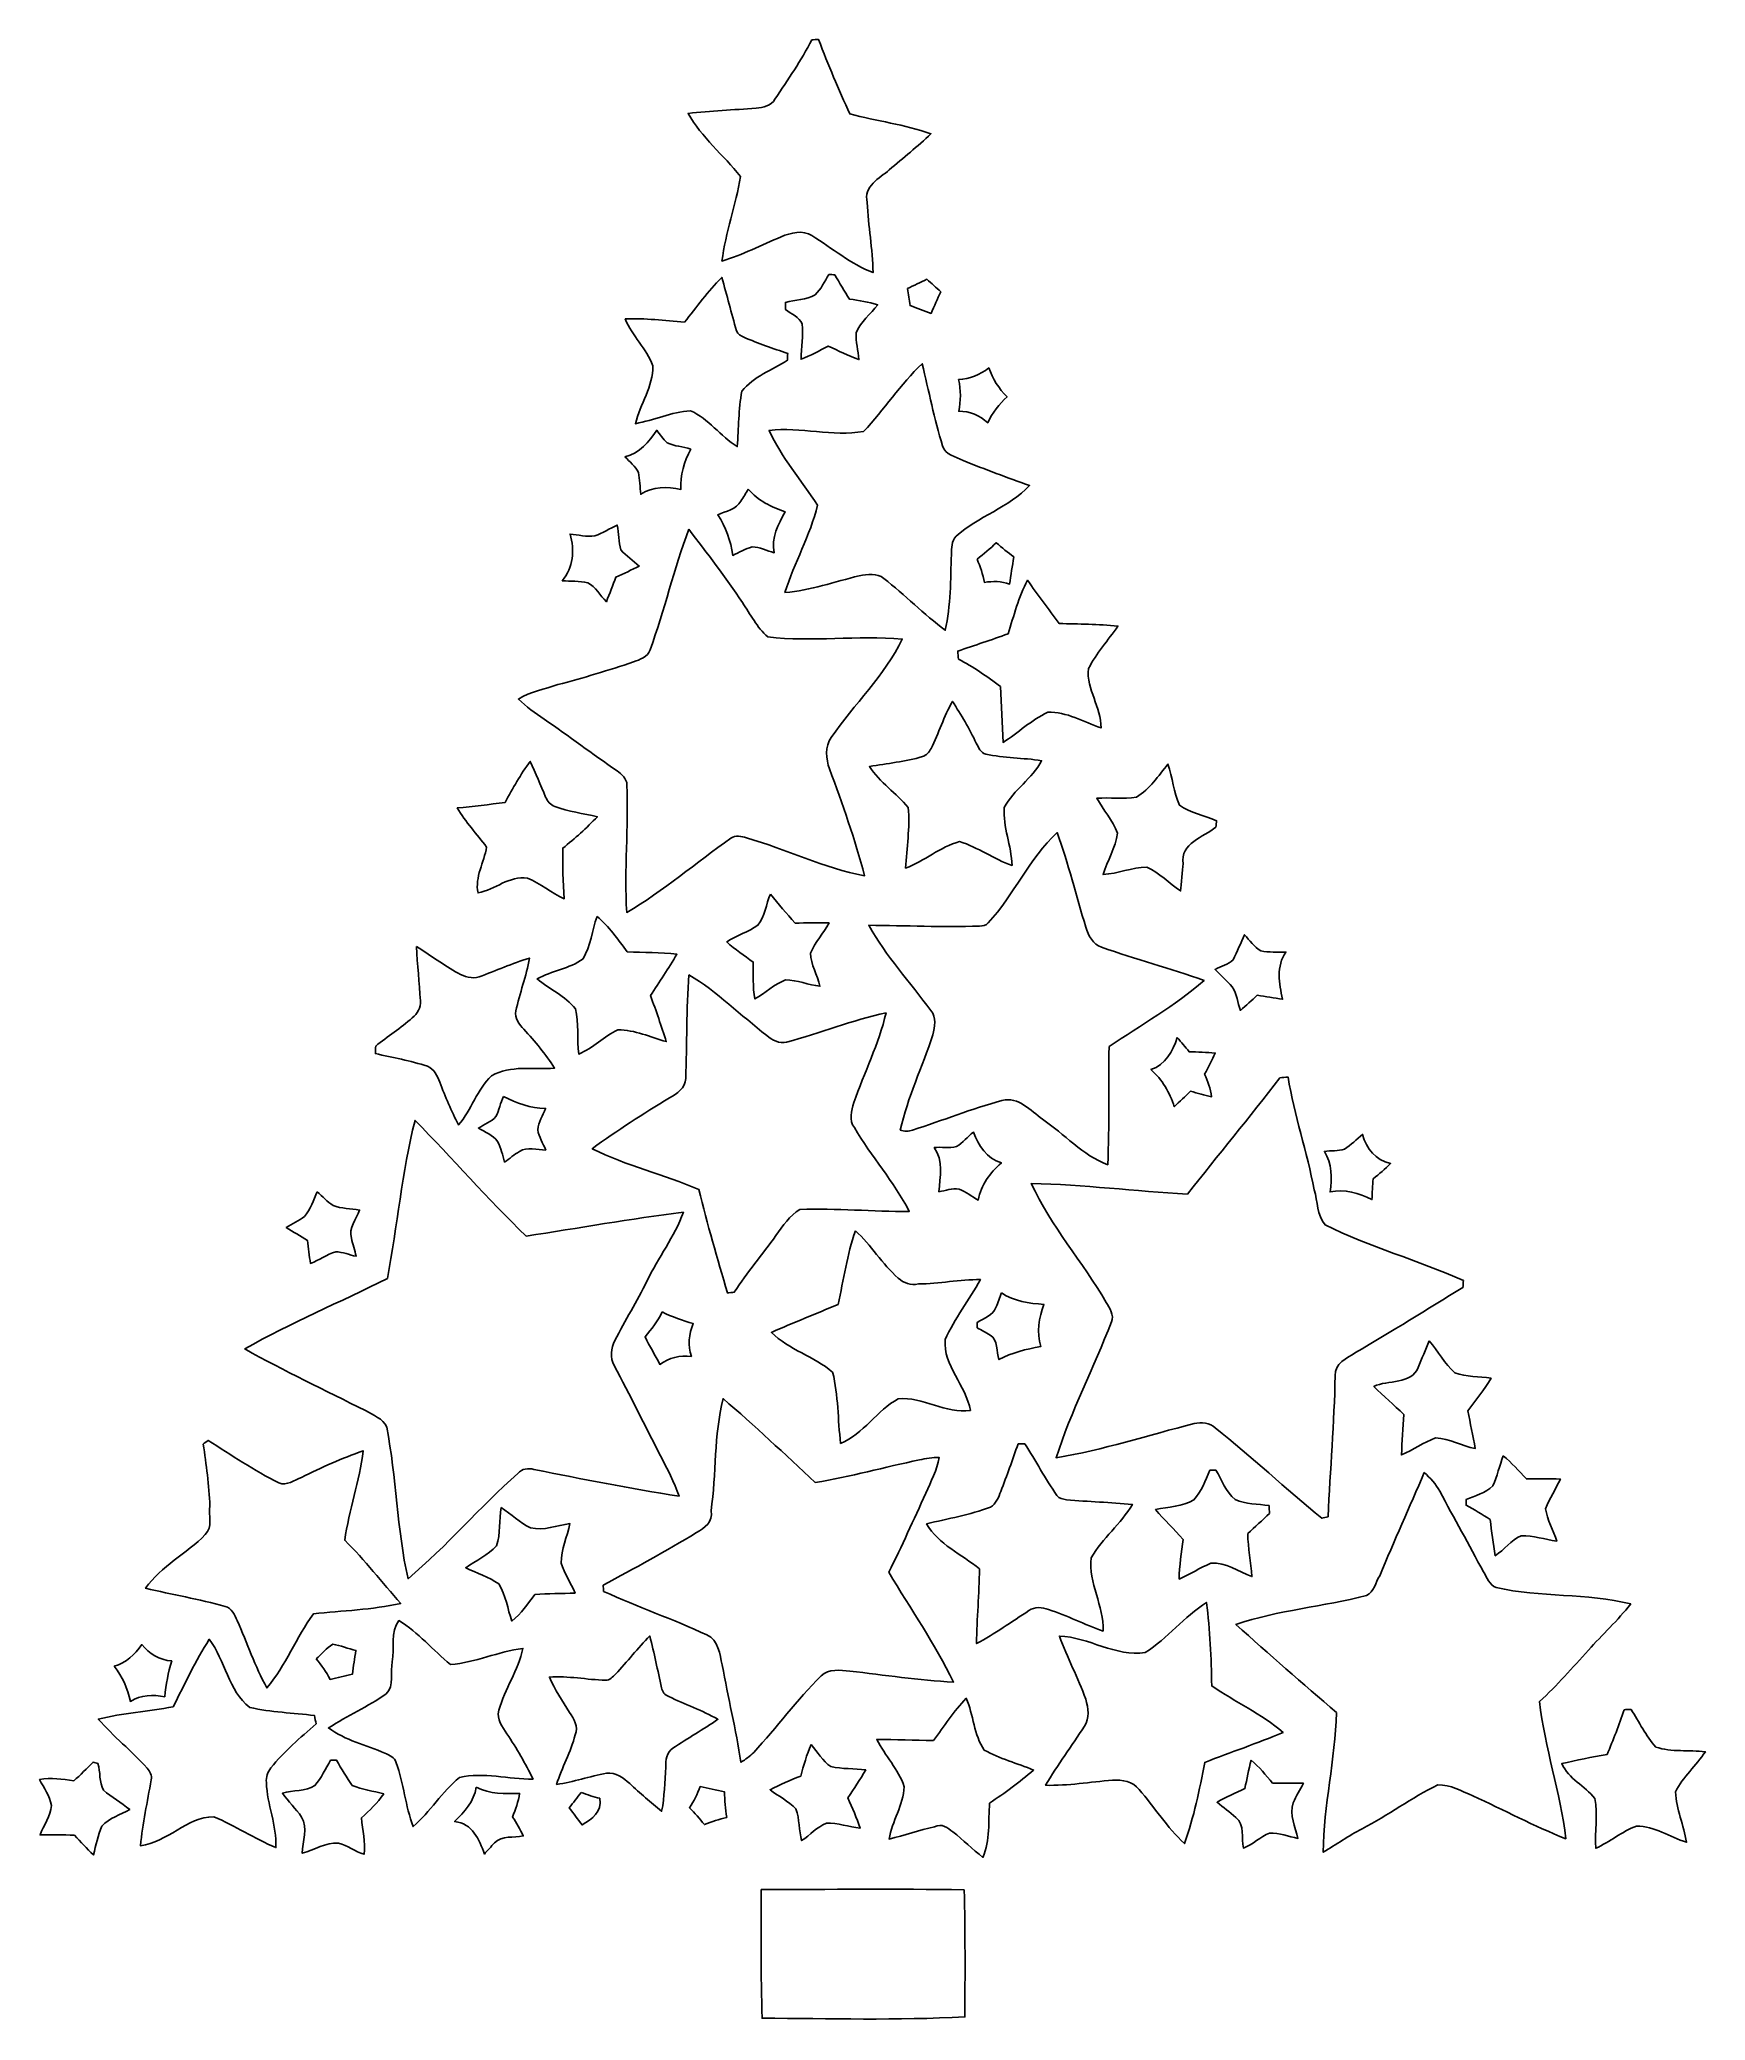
# Model space of a CAD drawing. Header units: centimetres. Extents: x -8.1 to 8, y -10 to 9.1.
import ezdxf

# ---------------------------------------------------------------- set-up
doc = ezdxf.new("R2010")
doc.units = ezdxf.units.CM
doc.header["$MEASUREMENT"] = 0
doc.layers.add('Camada 1', color=7, linetype='Continuous')

msp = doc.modelspace()

# ---------------------------------------------------------------- linework, layer by layer
at = {"layer": 'Camada 1', "color": 250}
for points, knots in [([(-0.67657, 9.13088), (-0.65964, 9.13111), (-0.62603, 9.13157), (-0.60933, 9.13181), (-0.60933, 9.13181), (-0.51798, 8.88813), (-0.41365, 8.65002), (-0.30839, 8.41237), (-0.30839, 8.41237), (-0.04802, 8.34467), (0.22163, 8.31012), (0.47643, 8.22133), (0.47643, 8.22133), (0.35007, 8.09636), (0.20795, 7.98855), (0.07394, 7.87192), (0.07394, 7.87192), (-0.0202, 7.78892), (-0.17855, 7.71264), (-0.13867, 7.55522), (-0.13867, 7.55522), (-0.1287, 7.32869), (-0.08697, 7.1045), (-0.08233, 6.87751), (-0.08233, 6.87751), (-0.29865, 6.96214), (-0.47857, 7.11284), (-0.67379, 7.2348), (-0.67379, 7.2348), (-0.76375, 7.29392), (-0.87944, 7.26239), (-0.97148, 7.22436), (-0.97148, 7.22436), (-1.16114, 7.14275), (-1.34662, 7.04908), (-1.54509, 6.98904), (-1.54509, 6.98904), (-1.50938, 7.26679), (-1.40968, 7.53157), (-1.3654, 7.80794), (-1.3654, 7.80794), (-1.53071, 8.01312), (-1.74193, 8.18678), (-1.87246, 8.41793), (-1.87246, 8.41793), (-1.65382, 8.44367), (-1.43379, 8.45156), (-1.21447, 8.46778), (-1.21447, 8.46778), (-1.14653, 8.47543), (-1.06678, 8.48935), (-1.032, 8.55705), (-1.032, 8.55705), (-0.9061, 8.74345), (-0.77603, 8.9287), (-0.67657, 9.13088)], [0, 0, 0, 0, 0.06666667, 0.06666667, 0.06666667, 0.06666667, 0.13333333, 0.13333333, 0.13333333, 0.13333333, 0.2, 0.2, 0.2, 0.2, 0.26666667, 0.26666667, 0.26666667, 0.26666667, 0.33333333, 0.33333333, 0.33333333, 0.33333333, 0.4, 0.4, 0.4, 0.4, 0.46666667, 0.46666667, 0.46666667, 0.46666667, 0.53333333, 0.53333333, 0.53333333, 0.53333333, 0.6, 0.6, 0.6, 0.6, 0.66666667, 0.66666667, 0.66666667, 0.66666667, 0.73333333, 0.73333333, 0.73333333, 0.73333333, 0.8, 0.8, 0.8, 0.8, 0.86666667, 0.86666667, 0.86666667, 0.86666667, 1, 1, 1, 1]), ([(-1.9084, 6.39688), (-1.78992, 6.54272), (-1.68211, 6.69852), (-1.5474, 6.83045), (-1.5474, 6.83045), (-1.49501, 6.65934), (-1.45628, 6.48429), (-1.40273, 6.31365), (-1.40273, 6.31365), (-1.39206, 6.28188), (-1.36053, 6.26589), (-1.33201, 6.25267), (-1.33201, 6.25267), (-1.19453, 6.19077), (-1.05077, 6.1444), (-0.90865, 6.09455), (-0.90865, 6.09455), (-0.90958, 6.07832), (-0.9112, 6.0454), (-0.9119, 6.02916), (-0.9119, 6.02916), (-1.05843, 5.93272), (-1.24182, 5.87151), (-1.35242, 5.72962), (-1.35242, 5.72962), (-1.38626, 5.55434), (-1.38209, 5.37279), (-1.39716, 5.19427), (-1.39716, 5.19427), (-1.56108, 5.2935), (-1.6733, 5.4653), (-1.8509, 5.54042), (-1.8509, 5.54042), (-2.03267, 5.52675), (-2.20401, 5.45023), (-2.38253, 5.41545), (-2.38253, 5.41545), (-2.33778, 5.60627), (-2.20888, 5.7739), (-2.21352, 5.97538), (-2.21352, 5.97538), (-2.27518, 6.14092), (-2.41314, 6.26566), (-2.48154, 6.42865), (-2.48154, 6.42865), (-2.29025, 6.43862), (-2.09921, 6.41218), (-1.9084, 6.39688)], [0, 0, 0, 0, 0.07692308, 0.07692308, 0.07692308, 0.07692308, 0.15384615, 0.15384615, 0.15384615, 0.15384615, 0.23076923, 0.23076923, 0.23076923, 0.23076923, 0.30769231, 0.30769231, 0.30769231, 0.30769231, 0.38461538, 0.38461538, 0.38461538, 0.38461538, 0.46153846, 0.46153846, 0.46153846, 0.46153846, 0.53846154, 0.53846154, 0.53846154, 0.53846154, 0.61538462, 0.61538462, 0.61538462, 0.61538462, 0.69230769, 0.69230769, 0.69230769, 0.69230769, 0.76923077, 0.76923077, 0.76923077, 0.76923077, 0.84615385, 0.84615385, 0.84615385, 0.84615385, 1, 1, 1, 1]), ([(-0.51126, 6.8585), (-0.49665, 6.85804), (-0.46744, 6.85688), (-0.45283, 6.85642), (-0.45283, 6.85642), (-0.40808, 6.77596), (-0.35962, 6.69806), (-0.31024, 6.62016), (-0.31024, 6.62016), (-0.21866, 6.6081), (-0.12638, 6.5935), (-0.03782, 6.56544), (-0.03782, 6.56544), (-0.10459, 6.47432), (-0.20521, 6.40477), (-0.24486, 6.29603), (-0.24486, 6.29603), (-0.25158, 6.20885), (-0.227, 6.12214), (-0.21889, 6.03543), (-0.21889, 6.03543), (-0.32137, 6.0709), (-0.41829, 6.12052), (-0.5159, 6.16688), (-0.5159, 6.16688), (-0.60122, 6.11936), (-0.68886, 6.07554), (-0.77951, 6.03913), (-0.77951, 6.03913), (-0.77789, 6.15298), (-0.75795, 6.26681), (-0.76745, 6.38042), (-0.76745, 6.38042), (-0.7962, 6.44859), (-0.87341, 6.47687), (-0.92859, 6.51976), (-0.92859, 6.51976), (-0.92975, 6.54272), (-0.93068, 6.56567), (-0.93137, 6.5884), (-0.93137, 6.5884), (-0.83747, 6.61552), (-0.72897, 6.61204), (-0.64295, 6.66328), (-0.64295, 6.66328), (-0.58475, 6.7173), (-0.55253, 6.79196), (-0.51126, 6.8585)], [0, 0, 0, 0, 0.07692308, 0.07692308, 0.07692308, 0.07692308, 0.15384615, 0.15384615, 0.15384615, 0.15384615, 0.23076923, 0.23076923, 0.23076923, 0.23076923, 0.30769231, 0.30769231, 0.30769231, 0.30769231, 0.38461538, 0.38461538, 0.38461538, 0.38461538, 0.46153846, 0.46153846, 0.46153846, 0.46153846, 0.53846154, 0.53846154, 0.53846154, 0.53846154, 0.61538462, 0.61538462, 0.61538462, 0.61538462, 0.69230769, 0.69230769, 0.69230769, 0.69230769, 0.76923077, 0.76923077, 0.76923077, 0.76923077, 0.84615385, 0.84615385, 0.84615385, 0.84615385, 1, 1, 1, 1]), ([(0.24991, 6.72287), (0.31251, 6.75301), (0.37557, 6.78268), (0.43841, 6.81306), (0.43841, 6.81306), (0.48292, 6.77271), (0.52767, 6.7326), (0.57288, 6.69273), (0.57288, 6.69273), (0.54019, 6.6234), (0.51005, 6.55269), (0.47875, 6.48267), (0.47875, 6.48267), (0.41082, 6.50794), (0.34312, 6.53391), (0.27518, 6.55872), (0.27518, 6.55872), (0.26661, 6.61344), (0.25826, 6.66815), (0.24991, 6.72287)], [0, 0, 0, 0, 0.16666667, 0.16666667, 0.16666667, 0.16666667, 0.33333333, 0.33333333, 0.33333333, 0.33333333, 0.5, 0.5, 0.5, 0.5, 0.66666667, 0.66666667, 0.66666667, 0.66666667, 1, 1, 1, 1]), ([(-0.17507, 5.3401), (0.02571, 5.54877), (0.18082, 5.79755), (0.39296, 5.99601), (0.39296, 5.99601), (0.45649, 5.73054), (0.50866, 5.46159), (0.58958, 5.20053), (0.58958, 5.20053), (0.61369, 5.11335), (0.71941, 5.09689), (0.78804, 5.05771), (0.78804, 5.05771), (1.00134, 4.97424), (1.21627, 4.89402), (1.43166, 4.81589), (1.43166, 4.81589), (1.23111, 4.60467), (0.9355, 4.51888), (0.71988, 4.32575), (0.71988, 4.32575), (0.6749, 4.27961), (0.67861, 4.21052), (0.67467, 4.15093), (0.67467, 4.15093), (0.66725, 3.9054), (0.66957, 3.65778), (0.61647, 3.41666), (0.61647, 3.41666), (0.40711, 3.57084), (0.22557, 3.75818), (0.02108, 3.91839), (0.02108, 3.91839), (-0.04431, 3.9745), (-0.13775, 3.95618), (-0.21611, 3.94343), (-0.21611, 3.94343), (-0.45492, 3.88593), (-0.68863, 3.80037), (-0.93531, 3.78206), (-0.93531, 3.78206), (-0.84675, 4.07002), (-0.68932, 4.33271), (-0.62023, 4.62716), (-0.62023, 4.62716), (-0.77673, 4.86712), (-0.96777, 5.08831), (-1.08857, 5.35007), (-1.08857, 5.35007), (-0.78461, 5.38508), (-0.47347, 5.28863), (-0.17507, 5.3401)], [0, 0, 0, 0, 0.07142857, 0.07142857, 0.07142857, 0.07142857, 0.14285714, 0.14285714, 0.14285714, 0.14285714, 0.21428571, 0.21428571, 0.21428571, 0.21428571, 0.28571429, 0.28571429, 0.28571429, 0.28571429, 0.35714286, 0.35714286, 0.35714286, 0.35714286, 0.42857143, 0.42857143, 0.42857143, 0.42857143, 0.5, 0.5, 0.5, 0.5, 0.57142857, 0.57142857, 0.57142857, 0.57142857, 0.64285714, 0.64285714, 0.64285714, 0.64285714, 0.71428571, 0.71428571, 0.71428571, 0.71428571, 0.78571429, 0.78571429, 0.78571429, 0.78571429, 0.85714286, 0.85714286, 0.85714286, 0.85714286, 1, 1, 1, 1]), ([(0.74399, 5.84183), (0.85157, 5.84948), (0.95219, 5.88866), (1.03658, 5.95428), (1.03658, 5.95428), (1.07669, 5.84995), (1.13281, 5.75303), (1.21465, 5.67605), (1.21465, 5.67605), (1.13721, 5.60395), (1.07183, 5.52071), (1.02661, 5.42473), (1.02661, 5.42473), (0.94918, 5.49567), (0.85296, 5.53833), (0.747, 5.53532), (0.747, 5.53532), (0.76648, 5.63687), (0.76973, 5.74097), (0.74399, 5.84183)], [0, 0, 0, 0, 0.16666667, 0.16666667, 0.16666667, 0.16666667, 0.33333333, 0.33333333, 0.33333333, 0.33333333, 0.5, 0.5, 0.5, 0.5, 0.66666667, 0.66666667, 0.66666667, 0.66666667, 1, 1, 1, 1]), ([(-2.48362, 5.09573), (-2.34173, 5.13097), (-2.24968, 5.23461), (-2.17596, 5.35262), (-2.17596, 5.35262), (-2.14373, 5.31159), (-2.11567, 5.26661), (-2.07649, 5.23137), (-2.07649, 5.23137), (-2.00554, 5.19566), (-1.92184, 5.1945), (-1.84695, 5.1683), (-1.84695, 5.1683), (-1.91072, 5.04727), (-1.95013, 4.91837), (-1.94225, 4.77856), (-1.94225, 4.77856), (-2.0751, 4.80661), (-2.21305, 4.80962), (-2.33106, 4.73265), (-2.33106, 4.73265), (-2.33686, 4.80314), (-2.34219, 4.87385), (-2.35262, 4.94387), (-2.35262, 4.94387), (-2.38276, 5.00415), (-2.43818, 5.04704), (-2.48362, 5.09573)], [0, 0, 0, 0, 0.125, 0.125, 0.125, 0.125, 0.25, 0.25, 0.25, 0.25, 0.375, 0.375, 0.375, 0.375, 0.5, 0.5, 0.5, 0.5, 0.625, 0.625, 0.625, 0.625, 0.75, 0.75, 0.75, 0.75, 1, 1, 1, 1]), ([(-1.29005, 4.78203), (-1.19731, 4.66982), (-1.06886, 4.60907), (-0.93346, 4.56386), (-0.93346, 4.56386), (-1.00069, 4.44075), (-1.07002, 4.31323), (-1.03849, 4.1667), (-1.03849, 4.1667), (-1.10967, 4.18594), (-1.17829, 4.22118), (-1.25272, 4.22281), (-1.25272, 4.22281), (-1.31926, 4.20611), (-1.37792, 4.16855), (-1.43983, 4.14096), (-1.43983, 4.14096), (-1.46092, 4.28147), (-1.5059, 4.41548), (-1.5852, 4.53442), (-1.5852, 4.53442), (-1.50729, 4.57059), (-1.40597, 4.58357), (-1.36122, 4.66611), (-1.36122, 4.66611), (-1.33642, 4.70413), (-1.31369, 4.74332), (-1.29005, 4.78203)], [0, 0, 0, 0, 0.125, 0.125, 0.125, 0.125, 0.25, 0.25, 0.25, 0.25, 0.375, 0.375, 0.375, 0.375, 0.5, 0.5, 0.5, 0.5, 0.625, 0.625, 0.625, 0.625, 0.75, 0.75, 0.75, 0.75, 1, 1, 1, 1]), ([(-2.77529, 4.32876), (-2.7004, 4.35775), (-2.63085, 4.39971), (-2.55781, 4.43356), (-2.55781, 4.43356), (-2.54669, 4.35334), (-2.54089, 4.27266), (-2.52489, 4.19336), (-2.52489, 4.19336), (-2.4718, 4.13494), (-2.40456, 4.09019), (-2.34497, 4.03779), (-2.34497, 4.03779), (-2.41917, 4), (-2.49498, 3.96592), (-2.5708, 3.93114), (-2.5708, 3.93114), (-2.60164, 3.85185), (-2.63178, 3.77209), (-2.66354, 3.69303), (-2.66354, 3.69303), (-2.72359, 3.75377), (-2.76695, 3.83469), (-2.84415, 3.87572), (-2.84415, 3.87572), (-2.92484, 3.89543), (-3.009, 3.88941), (-3.0913, 3.89497), (-3.0913, 3.89497), (-2.98604, 4.02249), (-2.96633, 4.19104), (-3.01549, 4.34638), (-3.01549, 4.34638), (-2.93573, 4.34128), (-2.85551, 4.31694), (-2.77529, 4.32876)], [0, 0, 0, 0, 0.1, 0.1, 0.1, 0.1, 0.2, 0.2, 0.2, 0.2, 0.3, 0.3, 0.3, 0.3, 0.4, 0.4, 0.4, 0.4, 0.5, 0.5, 0.5, 0.5, 0.6, 0.6, 0.6, 0.6, 0.7, 0.7, 0.7, 0.7, 0.8, 0.8, 0.8, 0.8, 1, 1, 1, 1]), ([(-1.86689, 4.39345), (-1.68814, 4.16183), (-1.50845, 3.92975), (-1.34778, 3.68491), (-1.34778, 3.68491), (-1.26895, 3.57293), (-1.20751, 3.44193), (-1.10248, 3.35267), (-1.10248, 3.35267), (-0.67193, 3.30073), (-0.23419, 3.3682), (0.19914, 3.33087), (0.19914, 3.33087), (0.0278, 2.97614), (-0.26573, 2.70116), (-0.48668, 2.37912), (-0.48668, 2.37912), (-0.55114, 2.29194), (-0.53885, 2.17207), (-0.50384, 2.07516), (-0.50384, 2.07516), (-0.3791, 1.73457), (-0.25691, 1.39213), (-0.1651, 1.04087), (-0.1651, 1.04087), (-0.55925, 1.11646), (-0.92349, 1.29567), (-1.30697, 1.40882), (-1.30697, 1.40882), (-1.35612, 1.41949), (-1.41432, 1.43989), (-1.4586, 1.40465), (-1.4586, 1.40465), (-1.79525, 1.16607), (-2.11034, 0.8948), (-2.46693, 0.68567), (-2.46693, 0.68567), (-2.49243, 1.09767), (-2.44838, 1.51014), (-2.46415, 1.92214), (-2.46415, 1.92214), (-2.4667, 1.98172), (-2.51353, 2.02462), (-2.55944, 2.05592), (-2.55944, 2.05592), (-2.79778, 2.21775), (-3.02662, 2.39326), (-3.26426, 2.55579), (-3.26426, 2.55579), (-3.3533, 2.61306), (-3.43885, 2.67659), (-3.51513, 2.75008), (-3.51513, 2.75008), (-3.3992, 2.82358), (-3.26102, 2.84746), (-3.13281, 2.89058), (-3.13281, 2.89058), (-2.88611, 2.95504), (-2.64221, 3.02993), (-2.40038, 3.11015), (-2.40038, 3.11015), (-2.33872, 3.13356), (-2.26383, 3.15745), (-2.24041, 3.22677), (-2.24041, 3.22677), (-2.10362, 3.61165), (-2.00647, 4.00927), (-1.86689, 4.39345)], [0, 0, 0, 0, 0.05555556, 0.05555556, 0.05555556, 0.05555556, 0.11111111, 0.11111111, 0.11111111, 0.11111111, 0.16666667, 0.16666667, 0.16666667, 0.16666667, 0.22222222, 0.22222222, 0.22222222, 0.22222222, 0.27777778, 0.27777778, 0.27777778, 0.27777778, 0.33333333, 0.33333333, 0.33333333, 0.33333333, 0.38888889, 0.38888889, 0.38888889, 0.38888889, 0.44444444, 0.44444444, 0.44444444, 0.44444444, 0.5, 0.5, 0.5, 0.5, 0.55555556, 0.55555556, 0.55555556, 0.55555556, 0.61111111, 0.61111111, 0.61111111, 0.61111111, 0.66666667, 0.66666667, 0.66666667, 0.66666667, 0.72222222, 0.72222222, 0.72222222, 0.72222222, 0.77777778, 0.77777778, 0.77777778, 0.77777778, 0.83333333, 0.83333333, 0.83333333, 0.83333333, 0.88888889, 0.88888889, 0.88888889, 0.88888889, 1, 1, 1, 1]), ([(0.92437, 4.1041), (0.98929, 4.15325), (1.05119, 4.20588), (1.10915, 4.26315), (1.10915, 4.26315), (1.16433, 4.21493), (1.22021, 4.16763), (1.28026, 4.12566), (1.28026, 4.12566), (1.26403, 4.03848), (1.25082, 3.95061), (1.23853, 3.86251), (1.23853, 3.86251), (1.16016, 3.89196), (1.07646, 3.89242), (0.99485, 3.8799), (0.99485, 3.8799), (0.97885, 3.95688), (0.95521, 4.03176), (0.92437, 4.1041)], [0, 0, 0, 0, 0.16666667, 0.16666667, 0.16666667, 0.16666667, 0.33333333, 0.33333333, 0.33333333, 0.33333333, 0.5, 0.5, 0.5, 0.5, 0.66666667, 0.66666667, 0.66666667, 0.66666667, 1, 1, 1, 1]), ([(1.22323, 3.38211), (1.27957, 3.55693), (1.32617, 3.73685), (1.41172, 3.90053), (1.41172, 3.90053), (1.51049, 3.75911), (1.61645, 3.62231), (1.71707, 3.48204), (1.71707, 3.48204), (1.9065, 3.47508), (2.09731, 3.4781), (2.28603, 3.45654), (2.28603, 3.45654), (2.19237, 3.31858), (2.07714, 3.19501), (2.00202, 3.045), (2.00202, 3.045), (1.97721, 2.84468), (2.12837, 2.67287), (2.12304, 2.47163), (2.12304, 2.47163), (1.95495, 2.53284), (1.79103, 2.62789), (1.60694, 2.62326), (1.60694, 2.62326), (1.44974, 2.54744), (1.3213, 2.42502), (1.17524, 2.3309), (1.17524, 2.3309), (1.1655, 2.51104), (1.15738, 2.69143), (1.15089, 2.87157), (1.15089, 2.87157), (1.02105, 2.96965), (0.88634, 3.06146), (0.74237, 3.13774), (0.74237, 3.13774), (0.74051, 3.1637), (0.73889, 3.18944), (0.73727, 3.21518), (0.73727, 3.21518), (0.89956, 3.2699), (1.06209, 3.32345), (1.22323, 3.38211)], [0, 0, 0, 0, 0.08333333, 0.08333333, 0.08333333, 0.08333333, 0.16666667, 0.16666667, 0.16666667, 0.16666667, 0.25, 0.25, 0.25, 0.25, 0.33333333, 0.33333333, 0.33333333, 0.33333333, 0.41666667, 0.41666667, 0.41666667, 0.41666667, 0.5, 0.5, 0.5, 0.5, 0.58333333, 0.58333333, 0.58333333, 0.58333333, 0.66666667, 0.66666667, 0.66666667, 0.66666667, 0.75, 0.75, 0.75, 0.75, 0.83333333, 0.83333333, 0.83333333, 0.83333333, 1, 1, 1, 1]), ([(0.47805, 2.27108), (0.55364, 2.42039), (0.6021, 2.58222), (0.68556, 2.72805), (0.68556, 2.72805), (0.77019, 2.59775), (0.85087, 2.46421), (0.91602, 2.32301), (0.91602, 2.32301), (0.93805, 2.2829), (0.95845, 2.2312), (1.00761, 2.21891), (1.00761, 2.21891), (1.18497, 2.17764), (1.3686, 2.18344), (1.54805, 2.15445), (1.54805, 2.15445), (1.4567, 1.98219), (1.28026, 1.87299), (1.18729, 1.70304), (1.18729, 1.70304), (1.1706, 1.51176), (1.25777, 1.33161), (1.26171, 1.14173), (1.26171, 1.14173), (1.08458, 1.20015), (0.93249, 1.31793), (0.75442, 1.37103), (0.75442, 1.37103), (0.56639, 1.32048), (0.41453, 1.18323), (0.23229, 1.11483), (0.23229, 1.11483), (0.24017, 1.30959), (0.27843, 1.50851), (0.25756, 1.70095), (0.25756, 1.70095), (0.14094, 1.84053), (-0.01648, 1.94416), (-0.11827, 2.09765), (-0.11827, 2.09765), (0.05354, 2.12872), (0.22882, 2.14402), (0.39644, 2.19433), (0.39644, 2.19433), (0.43424, 2.2057), (0.4609, 2.23722), (0.47805, 2.27108)], [0, 0, 0, 0, 0.07692308, 0.07692308, 0.07692308, 0.07692308, 0.15384615, 0.15384615, 0.15384615, 0.15384615, 0.23076923, 0.23076923, 0.23076923, 0.23076923, 0.30769231, 0.30769231, 0.30769231, 0.30769231, 0.38461538, 0.38461538, 0.38461538, 0.38461538, 0.46153846, 0.46153846, 0.46153846, 0.46153846, 0.53846154, 0.53846154, 0.53846154, 0.53846154, 0.61538462, 0.61538462, 0.61538462, 0.61538462, 0.69230769, 0.69230769, 0.69230769, 0.69230769, 0.76923077, 0.76923077, 0.76923077, 0.76923077, 0.84615385, 0.84615385, 0.84615385, 0.84615385, 1, 1, 1, 1]), ([(-3.64335, 1.75057), (-3.57008, 1.88713), (-3.49334, 2.02253), (-3.40083, 2.14703), (-3.40083, 2.14703), (-3.34657, 2.03435), (-3.30206, 1.91727), (-3.25105, 1.80297), (-3.25105, 1.80297), (-3.23459, 1.76263), (-3.20445, 1.72762), (-3.16295, 1.71185), (-3.16295, 1.71185), (-3.02963, 1.66223), (-2.8882, 1.64461), (-2.75025, 1.61192), (-2.75025, 1.61192), (-2.85621, 1.50458), (-2.96633, 1.40047), (-3.08574, 1.30796), (-3.08574, 1.30796), (-3.08783, 1.14451), (-3.0825, 0.98105), (-3.07136, 0.81783), (-3.07136, 0.81783), (-3.19564, 0.87509), (-3.30206, 0.96552), (-3.42819, 1.01861), (-3.42819, 1.01861), (-3.60254, 1.04458), (-3.74049, 0.90547), (-3.90557, 0.87486), (-3.90557, 0.87486), (-3.93849, 1.02673), (-3.84622, 1.17164), (-3.82234, 1.31886), (-3.82234, 1.31886), (-3.91879, 1.44383), (-4.02521, 1.56161), (-4.10682, 1.69701), (-4.10682, 1.69701), (-3.95218, 1.71255), (-3.79753, 1.72924), (-3.64335, 1.75057)], [0, 0, 0, 0, 0.08333333, 0.08333333, 0.08333333, 0.08333333, 0.16666667, 0.16666667, 0.16666667, 0.16666667, 0.25, 0.25, 0.25, 0.25, 0.33333333, 0.33333333, 0.33333333, 0.33333333, 0.41666667, 0.41666667, 0.41666667, 0.41666667, 0.5, 0.5, 0.5, 0.5, 0.58333333, 0.58333333, 0.58333333, 0.58333333, 0.66666667, 0.66666667, 0.66666667, 0.66666667, 0.75, 0.75, 0.75, 0.75, 0.83333333, 0.83333333, 0.83333333, 0.83333333, 1, 1, 1, 1]), ([(2.46595, 1.80204), (2.59556, 1.87878), (2.67833, 2.00676), (2.77084, 2.12107), (2.77084, 2.12107), (2.81744, 1.99169), (2.82439, 1.84934), (2.88097, 1.7239), (2.88097, 1.7239), (2.98832, 1.64855), (3.12163, 1.62236), (3.24219, 1.5739), (3.24219, 1.5739), (3.24057, 1.55836), (3.23732, 1.5273), (3.2357, 1.51199), (3.2357, 1.51199), (3.11421, 1.41276), (2.88746, 1.35665), (2.91876, 1.15703), (2.91876, 1.15703), (2.91227, 1.09142), (2.89905, 0.96018), (2.89256, 0.8948), (2.89256, 0.8948), (2.77988, 0.96668), (2.68946, 1.07078), (2.56588, 1.12526), (2.56588, 1.12526), (2.4212, 1.12016), (2.28603, 1.06289), (2.14252, 1.05223), (2.14252, 1.05223), (2.18773, 1.18671), (2.26216, 1.31353), (2.28395, 1.45426), (2.28395, 1.45426), (2.23387, 1.57552), (2.14739, 1.67846), (2.08178, 1.79114), (2.08178, 1.79114), (2.20906, 1.79926), (2.33913, 1.78233), (2.46595, 1.80204)], [0, 0, 0, 0, 0.08333333, 0.08333333, 0.08333333, 0.08333333, 0.16666667, 0.16666667, 0.16666667, 0.16666667, 0.25, 0.25, 0.25, 0.25, 0.33333333, 0.33333333, 0.33333333, 0.33333333, 0.41666667, 0.41666667, 0.41666667, 0.41666667, 0.5, 0.5, 0.5, 0.5, 0.58333333, 0.58333333, 0.58333333, 0.58333333, 0.66666667, 0.66666667, 0.66666667, 0.66666667, 0.75, 0.75, 0.75, 0.75, 0.83333333, 0.83333333, 0.83333333, 0.83333333, 1, 1, 1, 1]), ([(1.03125, 0.58435), (1.2805, 0.85492), (1.42842, 1.20618), (1.69852, 1.45843), (1.69852, 1.45843), (1.80703, 1.15842), (1.88308, 0.8482), (1.97628, 0.54332), (1.97628, 0.54332), (2.00086, 0.46379), (2.04468, 0.37731), (2.12884, 0.34879), (2.12884, 0.34879), (2.45714, 0.23495), (2.79217, 0.14175), (3.12094, 0.0286), (3.12094, 0.0286), (2.83923, -0.21808), (2.51024, -0.4038), (2.20118, -0.6127), (2.20118, -0.6127), (2.19329, -0.9934), (2.20651, -1.37433), (2.18773, -1.7548), (2.18773, -1.7548), (1.94544, -1.66298), (1.76623, -1.45965), (1.55779, -1.31382), (1.55779, -1.31382), (1.44001, -1.23313), (1.32594, -1.0924), (1.1648, -1.13344), (1.1648, -1.13344), (0.87174, -1.21366), (0.58865, -1.32634), (0.30022, -1.42093), (0.30022, -1.42093), (0.26128, -1.43461), (0.21908, -1.43345), (0.18036, -1.42024), (0.18036, -1.42024), (0.25154, -1.1033), (0.39598, -0.80745), (0.49429, -0.49862), (0.49429, -0.49862), (0.51492, -0.42119), (0.533, -0.33007), (0.4769, -0.26353), (0.4769, -0.26353), (0.27495, 0.01006), (0.0431, 0.2637), (-0.12383, 0.5614), (-0.12383, 0.5614), (0.23299, 0.55954), (0.59004, 0.54239), (0.94709, 0.55352), (0.94709, 0.55352), (0.977, 0.55561), (1.01201, 0.55676), (1.03125, 0.58435)], [0, 0, 0, 0, 0.0625, 0.0625, 0.0625, 0.0625, 0.125, 0.125, 0.125, 0.125, 0.1875, 0.1875, 0.1875, 0.1875, 0.25, 0.25, 0.25, 0.25, 0.3125, 0.3125, 0.3125, 0.3125, 0.375, 0.375, 0.375, 0.375, 0.4375, 0.4375, 0.4375, 0.4375, 0.5, 0.5, 0.5, 0.5, 0.5625, 0.5625, 0.5625, 0.5625, 0.625, 0.625, 0.625, 0.625, 0.6875, 0.6875, 0.6875, 0.6875, 0.75, 0.75, 0.75, 0.75, 0.8125, 0.8125, 0.8125, 0.8125, 0.875, 0.875, 0.875, 0.875, 1, 1, 1, 1]), ([(-1.07581, 0.86351), (-0.99722, 0.76937), (-0.91932, 0.67454), (-0.83793, 0.58227), (-0.83793, 0.58227), (-0.72781, 0.58482), (-0.61814, 0.58575), (-0.50778, 0.58458), (-0.50778, 0.58458), (-0.56319, 0.48442), (-0.64272, 0.39818), (-0.68886, 0.29292), (-0.68886, 0.29292), (-0.68422, 0.1807), (-0.62092, 0.08008), (-0.59635, -0.02866), (-0.59635, -0.02866), (-0.70833, -0.01475), (-0.81591, 0.03139), (-0.92929, 0.03301), (-0.92929, 0.03301), (-1.03849, -0.00733), (-1.12566, -0.09312), (-1.22582, -0.15155), (-1.22582, -0.15155), (-1.25017, -0.03423), (-1.24066, 0.08657), (-1.24252, 0.20505), (-1.24252, 0.20505), (-1.3283, 0.26973), (-1.42058, 0.32676), (-1.49825, 0.40119), (-1.49825, 0.40119), (-1.40389, 0.46542), (-1.28889, 0.49486), (-1.19708, 0.56279), (-1.19708, 0.56279), (-1.12891, 0.64835), (-1.11871, 0.7659), (-1.07581, 0.86351)], [0, 0, 0, 0, 0.09090909, 0.09090909, 0.09090909, 0.09090909, 0.18181818, 0.18181818, 0.18181818, 0.18181818, 0.27272727, 0.27272727, 0.27272727, 0.27272727, 0.36363636, 0.36363636, 0.36363636, 0.36363636, 0.45454545, 0.45454545, 0.45454545, 0.45454545, 0.54545455, 0.54545455, 0.54545455, 0.54545455, 0.63636364, 0.63636364, 0.63636364, 0.63636364, 0.72727273, 0.72727273, 0.72727273, 0.72727273, 0.81818182, 0.81818182, 0.81818182, 0.81818182, 1, 1, 1, 1]), ([(-2.75419, 0.64788), (-2.64012, 0.54888), (-2.54947, 0.42646), (-2.46183, 0.30404), (-2.46183, 0.30404), (-2.30208, 0.29779), (-2.14071, 0.30103), (-1.98143, 0.28109), (-1.98143, 0.28109), (-2.06003, 0.14383), (-2.15045, 0.01376), (-2.23577, -0.11932), (-2.23577, -0.11932), (-2.18244, -0.26654), (-2.13051, -0.41423), (-2.08414, -0.56401), (-2.08414, -0.56401), (-2.23925, -0.52135), (-2.3888, -0.44994), (-2.55225, -0.44901), (-2.55225, -0.44901), (-2.68556, -0.51439), (-2.79291, -0.62568), (-2.93063, -0.68504), (-2.93063, -0.68504), (-2.94733, -0.5392), (-2.9304, -0.38826), (-2.96332, -0.24521), (-2.96332, -0.24521), (-3.06209, -0.1221), (-3.21442, -0.05718), (-3.33382, 0.04275), (-3.33382, 0.04275), (-3.19263, 0.12343), (-3.02013, 0.1399), (-2.8896, 0.23751), (-2.8896, 0.23751), (-2.81471, 0.36154), (-2.80288, 0.51271), (-2.75419, 0.64788)], [0, 0, 0, 0, 0.09090909, 0.09090909, 0.09090909, 0.09090909, 0.18181818, 0.18181818, 0.18181818, 0.18181818, 0.27272727, 0.27272727, 0.27272727, 0.27272727, 0.36363636, 0.36363636, 0.36363636, 0.36363636, 0.45454545, 0.45454545, 0.45454545, 0.45454545, 0.54545455, 0.54545455, 0.54545455, 0.54545455, 0.63636364, 0.63636364, 0.63636364, 0.63636364, 0.72727273, 0.72727273, 0.72727273, 0.72727273, 0.81818182, 0.81818182, 0.81818182, 0.81818182, 1, 1, 1, 1]), ([(3.40101, 0.22823), (3.44298, 0.30683), (3.47451, 0.3903), (3.5123, 0.47075), (3.5123, 0.47075), (3.56238, 0.41719), (3.60295, 0.35065), (3.66857, 0.31448), (3.66857, 0.31448), (3.74832, 0.29593), (3.8311, 0.3059), (3.91271, 0.30242), (3.91271, 0.30242), (3.81649, 0.16563), (3.84501, -0.00131), (3.88071, -0.15456), (3.88071, -0.15456), (3.79933, -0.14111), (3.7168, -0.12743), (3.63564, -0.11537), (3.63564, -0.11537), (3.58116, -0.16407), (3.52714, -0.21345), (3.47265, -0.26191), (3.47265, -0.26191), (3.44599, -0.18609), (3.43649, -0.10285), (3.39359, -0.03446), (3.39359, -0.03446), (3.3412, 0.02559), (3.28091, 0.07706), (3.22689, 0.13503), (3.22689, 0.13503), (3.28485, 0.16517), (3.35464, 0.18047), (3.40101, 0.22823)], [0, 0, 0, 0, 0.1, 0.1, 0.1, 0.1, 0.2, 0.2, 0.2, 0.2, 0.3, 0.3, 0.3, 0.3, 0.4, 0.4, 0.4, 0.4, 0.5, 0.5, 0.5, 0.5, 0.6, 0.6, 0.6, 0.6, 0.7, 0.7, 0.7, 0.7, 0.8, 0.8, 0.8, 0.8, 1, 1, 1, 1]), ([(-4.5012, 0.35505), (-4.3651, 0.27158), (-4.23712, 0.17514), (-4.09755, 0.09723), (-4.09755, 0.09723), (-4.03773, 0.06338), (-3.96307, 0.04066), (-3.89537, 0.06292), (-3.89537, 0.06292), (-3.73238, 0.12158), (-3.57471, 0.19438), (-3.40848, 0.24353), (-3.40848, 0.24353), (-3.43653, 0.06941), (-3.50308, -0.09543), (-3.53901, -0.2677), (-3.53901, -0.2677), (-3.5564, -0.33749), (-3.50493, -0.39638), (-3.46227, -0.44484), (-3.46227, -0.44484), (-3.35422, -0.56285), (-3.25059, -0.6855), (-3.16457, -0.82067), (-3.16457, -0.82067), (-3.36628, -0.83528), (-3.59234, -0.7896), (-3.77411, -0.89486), (-3.77411, -0.89486), (-3.91693, -1.02563), (-3.96771, -1.22548), (-4.09476, -1.36992), (-4.09476, -1.36992), (-4.16153, -1.23499), (-4.22158, -1.09703), (-4.27584, -0.95676), (-4.27584, -0.95676), (-4.30157, -0.89648), (-4.32661, -0.82786), (-4.39548, -0.80282), (-4.39548, -0.80282), (-4.55939, -0.74741), (-4.7305, -0.71935), (-4.8986, -0.6797), (-4.8986, -0.6797), (-4.8979, -0.66138), (-4.89628, -0.62499), (-4.89558, -0.60667), (-4.89558, -0.60667), (-4.77803, -0.51509), (-4.65445, -0.43139), (-4.54131, -0.33471), (-4.54131, -0.33471), (-4.49285, -0.29413), (-4.45784, -0.23432), (-4.46318, -0.1694), (-4.46318, -0.1694), (-4.47222, 0.00565), (-4.49332, 0.18001), (-4.5012, 0.35505)], [0, 0, 0, 0, 0.0625, 0.0625, 0.0625, 0.0625, 0.125, 0.125, 0.125, 0.125, 0.1875, 0.1875, 0.1875, 0.1875, 0.25, 0.25, 0.25, 0.25, 0.3125, 0.3125, 0.3125, 0.3125, 0.375, 0.375, 0.375, 0.375, 0.4375, 0.4375, 0.4375, 0.4375, 0.5, 0.5, 0.5, 0.5, 0.5625, 0.5625, 0.5625, 0.5625, 0.625, 0.625, 0.625, 0.625, 0.6875, 0.6875, 0.6875, 0.6875, 0.75, 0.75, 0.75, 0.75, 0.8125, 0.8125, 0.8125, 0.8125, 0.875, 0.875, 0.875, 0.875, 1, 1, 1, 1]), ([(-1.86411, 0.08263), (-1.59007, -0.08153), (-1.36285, -0.31152), (-1.11059, -0.50535), (-1.11059, -0.50535), (-1.05727, -0.54639), (-0.99049, -0.59113), (-0.91955, -0.56818), (-0.91955, -0.56818), (-0.59565, -0.48495), (-0.28497, -0.35465), (0.04287, -0.28555), (0.04287, -0.28555), (-0.02692, -0.58673), (-0.16835, -0.86379), (-0.26967, -1.1543), (-0.26967, -1.1543), (-0.29007, -1.23197), (-0.31743, -1.32541), (-0.26364, -1.39613), (-0.26364, -1.39613), (-0.09972, -1.67481), (0.11892, -1.91988), (0.268, -2.20761), (0.268, -2.20761), (-0.08488, -2.21016), (-0.43776, -2.17538), (-0.79064, -2.18697), (-0.79064, -2.18697), (-0.88987, -2.24818), (-0.95572, -2.34718), (-1.02295, -2.43946), (-1.02295, -2.43946), (-1.15488, -2.62447), (-1.30234, -2.79813), (-1.42568, -2.98918), (-1.42568, -2.98918), (-1.44238, -2.9908), (-1.47576, -2.99405), (-1.49269, -2.99567), (-1.49269, -2.99567), (-1.58775, -2.66273), (-1.68628, -2.33049), (-1.76998, -1.99454), (-1.76998, -1.99454), (-2.10732, -1.84754), (-2.47133, -1.76755), (-2.79987, -1.60062), (-2.79987, -1.60062), (-2.5599, -1.42279), (-2.30764, -1.26234), (-2.05145, -1.10909), (-2.05145, -1.10909), (-1.98212, -1.06527), (-1.89796, -1.01357), (-1.89611, -0.92129), (-1.89611, -0.92129), (-1.88289, -0.58673), (-1.89031, -0.25124), (-1.86411, 0.08263)], [0, 0, 0, 0, 0.0625, 0.0625, 0.0625, 0.0625, 0.125, 0.125, 0.125, 0.125, 0.1875, 0.1875, 0.1875, 0.1875, 0.25, 0.25, 0.25, 0.25, 0.3125, 0.3125, 0.3125, 0.3125, 0.375, 0.375, 0.375, 0.375, 0.4375, 0.4375, 0.4375, 0.4375, 0.5, 0.5, 0.5, 0.5, 0.5625, 0.5625, 0.5625, 0.5625, 0.625, 0.625, 0.625, 0.625, 0.6875, 0.6875, 0.6875, 0.6875, 0.75, 0.75, 0.75, 0.75, 0.8125, 0.8125, 0.8125, 0.8125, 0.875, 0.875, 0.875, 0.875, 1, 1, 1, 1]), ([(2.85987, -0.52483), (2.89975, -0.56934), (2.93824, -0.61525), (2.9758, -0.66208), (2.9758, -0.66208), (3.05972, -0.66487), (3.14435, -0.66718), (3.22805, -0.67437), (3.22805, -0.67437), (3.19629, -0.74323), (3.16081, -0.81024), (3.12604, -0.87747), (3.12604, -0.87747), (3.15687, -0.94773), (3.18145, -1.02076), (3.19304, -1.09703), (3.19304, -1.09703), (3.12441, -1.08127), (3.05671, -1.06272), (2.98878, -1.04464), (2.98878, -1.04464), (2.93592, -1.09379), (2.88444, -1.14433), (2.83205, -1.19418), (2.83205, -1.19418), (2.78637, -1.056), (2.71635, -0.9308), (2.60576, -0.83505), (2.60576, -0.83505), (2.74603, -0.78589), (2.81674, -0.65814), (2.85987, -0.52483)], [0, 0, 0, 0, 0.11111111, 0.11111111, 0.11111111, 0.11111111, 0.22222222, 0.22222222, 0.22222222, 0.22222222, 0.33333333, 0.33333333, 0.33333333, 0.33333333, 0.44444444, 0.44444444, 0.44444444, 0.44444444, 0.55555556, 0.55555556, 0.55555556, 0.55555556, 0.66666667, 0.66666667, 0.66666667, 0.66666667, 0.77777778, 0.77777778, 0.77777778, 0.77777778, 1, 1, 1, 1]), ([(3.85243, -0.91318), (3.87932, -0.91086), (3.90622, -0.909), (3.93357, -0.90715), (3.93357, -0.90715), (3.992, -1.27672), (4.11813, -1.63169), (4.18583, -1.99964), (4.18583, -1.99964), (4.22246, -2.10814), (4.21133, -2.2454), (4.29132, -2.33605), (4.29132, -2.33605), (4.72257, -2.55144), (5.19045, -2.68012), (5.62981, -2.87696), (5.62981, -2.87696), (5.62888, -2.89343), (5.62679, -2.92681), (5.62587, -2.94327), (5.62587, -2.94327), (5.27878, -3.15263), (4.93587, -3.36895), (4.58601, -3.57368), (4.58601, -3.57368), (4.50439, -3.6277), (4.37919, -3.67778), (4.38847, -3.79625), (4.38847, -3.79625), (4.38059, -4.25231), (4.3421, -4.70674), (4.31961, -5.1621), (4.31961, -5.1621), (4.305, -5.16557), (4.27579, -5.17276), (4.26118, -5.17647), (4.26118, -5.17647), (3.91178, -4.89129), (3.58093, -4.58432), (3.22921, -4.30192), (3.22921, -4.30192), (3.17519, -4.25092), (3.09473, -4.24651), (3.02518, -4.25996), (3.02518, -4.25996), (2.58026, -4.37079), (2.14252, -4.51731), (1.68902, -4.59058), (1.68902, -4.59058), (1.833, -4.13963), (2.05372, -3.71789), (2.22343, -3.27691), (2.22343, -3.27691), (2.25474, -3.20944), (2.20211, -3.14429), (2.17428, -3.08679), (2.17428, -3.08679), (1.94475, -2.69566), (1.63848, -2.3495), (1.44859, -1.93541), (1.44859, -1.93541), (1.95309, -1.94979), (2.45506, -2.0103), (2.95864, -2.04114), (2.95864, -2.04114), (3.25494, -1.66392), (3.56284, -1.2955), (3.85243, -0.91318)], [0, 0, 0, 0, 0.05555556, 0.05555556, 0.05555556, 0.05555556, 0.11111111, 0.11111111, 0.11111111, 0.11111111, 0.16666667, 0.16666667, 0.16666667, 0.16666667, 0.22222222, 0.22222222, 0.22222222, 0.22222222, 0.27777778, 0.27777778, 0.27777778, 0.27777778, 0.33333333, 0.33333333, 0.33333333, 0.33333333, 0.38888889, 0.38888889, 0.38888889, 0.38888889, 0.44444444, 0.44444444, 0.44444444, 0.44444444, 0.5, 0.5, 0.5, 0.5, 0.55555556, 0.55555556, 0.55555556, 0.55555556, 0.61111111, 0.61111111, 0.61111111, 0.61111111, 0.66666667, 0.66666667, 0.66666667, 0.66666667, 0.72222222, 0.72222222, 0.72222222, 0.72222222, 0.77777778, 0.77777778, 0.77777778, 0.77777778, 0.83333333, 0.83333333, 0.83333333, 0.83333333, 0.88888889, 0.88888889, 0.88888889, 0.88888889, 1, 1, 1, 1]), ([(-3.65888, -1.09402), (-3.53229, -1.16126), (-3.39874, -1.20833), (-3.25244, -1.21111), (-3.25244, -1.21111), (-3.27841, -1.27927), (-3.31852, -1.34373), (-3.32756, -1.41699), (-3.32756, -1.41699), (-3.3162, -1.48701), (-3.27702, -1.54869), (-3.24966, -1.61337), (-3.24966, -1.61337), (-3.33428, -1.61569), (-3.42934, -1.57511), (-3.50563, -1.62659), (-3.50563, -1.62659), (-3.55501, -1.65812), (-3.60022, -1.69568), (-3.64845, -1.7293), (-3.64845, -1.7293), (-3.66862, -1.66252), (-3.68207, -1.59227), (-3.71615, -1.53106), (-3.71615, -1.53106), (-3.76136, -1.46777), (-3.83764, -1.43994), (-3.90163, -1.40053), (-3.90163, -1.40053), (-3.8446, -1.36482), (-3.77875, -1.33932), (-3.73191, -1.2897), (-3.73191, -1.2897), (-3.70015, -1.2271), (-3.68856, -1.15708), (-3.65888, -1.09402)], [0, 0, 0, 0, 0.1, 0.1, 0.1, 0.1, 0.2, 0.2, 0.2, 0.2, 0.3, 0.3, 0.3, 0.3, 0.4, 0.4, 0.4, 0.4, 0.5, 0.5, 0.5, 0.5, 0.6, 0.6, 0.6, 0.6, 0.7, 0.7, 0.7, 0.7, 0.8, 0.8, 0.8, 0.8, 1, 1, 1, 1]), ([(-4.78197, -2.8547), (-4.68506, -2.34648), (-4.6417, -1.8283), (-4.51534, -1.32588), (-4.51534, -1.32588), (-4.15226, -1.69382), (-3.81399, -2.08681), (-3.44117, -2.44526), (-3.44117, -2.44526), (-2.93364, -2.36921), (-2.42728, -2.27878), (-1.91837, -2.2148), (-1.91837, -2.2148), (-2.00392, -2.45291), (-2.16158, -2.65485), (-2.27194, -2.88091), (-2.27194, -2.88091), (-2.36537, -3.07798), (-2.48223, -3.2623), (-2.58239, -3.45566), (-2.58239, -3.45566), (-2.62088, -3.52963), (-2.62992, -3.62283), (-2.58865, -3.69772), (-2.58865, -3.69772), (-2.4347, -3.98684), (-2.29025, -4.28083), (-2.13932, -4.57157), (-2.13932, -4.57157), (-2.07417, -4.69932), (-2.00485, -4.82638), (-1.96056, -4.9634), (-1.96056, -4.9634), (-2.43053, -4.88874), (-2.89794, -4.79809), (-3.36419, -4.70326), (-3.36419, -4.70326), (-3.41961, -4.68981), (-3.48035, -4.69491), (-3.5193, -4.74291), (-3.5193, -4.74291), (-3.88795, -5.0675), (-4.20698, -5.44612), (-4.58304, -5.76213), (-4.58304, -5.76213), (-4.69086, -5.27965), (-4.69456, -4.78023), (-4.78916, -4.2952), (-4.78916, -4.2952), (-4.82324, -4.20941), (-4.92247, -4.17974), (-4.99481, -4.13406), (-4.99481, -4.13406), (-5.38618, -3.93884), (-5.78079, -3.74989), (-6.16312, -3.53774), (-6.16312, -3.53774), (-5.71796, -3.28178), (-5.23942, -3.08795), (-4.78197, -2.8547)], [0, 0, 0, 0, 0.0625, 0.0625, 0.0625, 0.0625, 0.125, 0.125, 0.125, 0.125, 0.1875, 0.1875, 0.1875, 0.1875, 0.25, 0.25, 0.25, 0.25, 0.3125, 0.3125, 0.3125, 0.3125, 0.375, 0.375, 0.375, 0.375, 0.4375, 0.4375, 0.4375, 0.4375, 0.5, 0.5, 0.5, 0.5, 0.5625, 0.5625, 0.5625, 0.5625, 0.625, 0.625, 0.625, 0.625, 0.6875, 0.6875, 0.6875, 0.6875, 0.75, 0.75, 0.75, 0.75, 0.8125, 0.8125, 0.8125, 0.8125, 0.875, 0.875, 0.875, 0.875, 1, 1, 1, 1]), ([(0.72428, -1.58021), (0.78526, -1.5415), (0.83279, -1.48492), (0.88774, -1.43856), (0.88774, -1.43856), (0.93991, -1.57001), (1.01479, -1.69591), (1.15854, -1.73718), (1.15854, -1.73718), (1.04818, -1.83456), (0.96031, -1.94909), (0.9355, -2.09794), (0.9355, -2.09794), (0.87382, -2.06177), (0.81702, -2.01563), (0.74956, -1.99082), (0.74956, -1.99082), (0.68371, -1.979), (0.61879, -2.00659), (0.55434, -2.0161), (0.55434, -2.0161), (0.56454, -1.87096), (0.60024, -1.71793), (0.50912, -1.58949), (0.50912, -1.58949), (0.57891, -1.58091), (0.6545, -1.5976), (0.72428, -1.58021)], [0, 0, 0, 0, 0.125, 0.125, 0.125, 0.125, 0.25, 0.25, 0.25, 0.25, 0.375, 0.375, 0.375, 0.375, 0.5, 0.5, 0.5, 0.5, 0.625, 0.625, 0.625, 0.625, 0.75, 0.75, 0.75, 0.75, 1, 1, 1, 1]), ([(4.48005, -1.60502), (4.54358, -1.56468), (4.59598, -1.50857), (4.65463, -1.46151), (4.65463, -1.46151), (4.69242, -1.60317), (4.77775, -1.70959), (4.92451, -1.74205), (4.92451, -1.74205), (4.87281, -1.7963), (4.81531, -1.84476), (4.75688, -1.89136), (4.75688, -1.89136), (4.75062, -1.95698), (4.74877, -2.02606), (4.7439, -2.09261), (4.7439, -2.09261), (4.6173, -2.02908), (4.48167, -1.98503), (4.33955, -2.01865), (4.33955, -2.01865), (4.36297, -1.88441), (4.35787, -1.74506), (4.28506, -1.62589), (4.28506, -1.62589), (4.34998, -1.6194), (4.41629, -1.62149), (4.48005, -1.60502)], [0, 0, 0, 0, 0.125, 0.125, 0.125, 0.125, 0.25, 0.25, 0.25, 0.25, 0.375, 0.375, 0.375, 0.375, 0.5, 0.5, 0.5, 0.5, 0.625, 0.625, 0.625, 0.625, 0.75, 0.75, 0.75, 0.75, 1, 1, 1, 1]), ([(-5.4606, -2.01679), (-5.41029, -2.06131), (-5.36624, -2.11464), (-5.30781, -2.14895), (-5.30781, -2.14895), (-5.22667, -2.18117), (-5.13648, -2.18002), (-5.05115, -2.19486), (-5.05115, -2.19486), (-5.08361, -2.28226), (-5.16152, -2.36666), (-5.13114, -2.46566), (-5.13114, -2.46566), (-5.117, -2.52455), (-5.09845, -2.58251), (-5.08431, -2.64163), (-5.08431, -2.64163), (-5.15061, -2.62796), (-5.21484, -2.59874), (-5.283, -2.59758), (-5.283, -2.59758), (-5.36972, -2.62262), (-5.44275, -2.67966), (-5.52715, -2.71073), (-5.52715, -2.71073), (-5.5392, -2.63561), (-5.54685, -2.56257), (-5.55589, -2.48792), (-5.55589, -2.48792), (-5.62499, -2.44618), (-5.69408, -2.40515), (-5.76178, -2.36179), (-5.76178, -2.36179), (-5.70289, -2.32701), (-5.63913, -2.29942), (-5.58557, -2.25653), (-5.58557, -2.25653), (-5.52645, -2.18697), (-5.49724, -2.09887), (-5.4606, -2.01679)], [0, 0, 0, 0, 0.09090909, 0.09090909, 0.09090909, 0.09090909, 0.18181818, 0.18181818, 0.18181818, 0.18181818, 0.27272727, 0.27272727, 0.27272727, 0.27272727, 0.36363636, 0.36363636, 0.36363636, 0.36363636, 0.45454545, 0.45454545, 0.45454545, 0.45454545, 0.54545455, 0.54545455, 0.54545455, 0.54545455, 0.63636364, 0.63636364, 0.63636364, 0.63636364, 0.72727273, 0.72727273, 0.72727273, 0.72727273, 0.81818182, 0.81818182, 0.81818182, 0.81818182, 1, 1, 1, 1]), ([(-0.25413, -2.39332), (-0.10274, -2.53382), (0.00577, -2.7149), (0.16088, -2.85192), (0.16088, -2.85192), (0.21305, -2.89968), (0.28283, -2.9289), (0.3561, -2.90873), (0.3561, -2.90873), (0.55712, -2.90687), (0.75558, -2.8649), (0.95683, -2.86722), (0.95683, -2.86722), (0.84415, -3.06152), (0.70944, -3.24352), (0.61439, -3.44778), (0.61439, -3.44778), (0.59491, -3.70119), (0.81772, -3.89085), (0.85875, -4.13291), (0.85875, -4.13291), (0.62227, -4.16699), (0.39923, -3.99843), (0.16135, -4.0193), (0.16135, -4.0193), (-0.04616, -4.13267), (-0.17437, -4.35896), (-0.39672, -4.45147), (-0.39672, -4.45147), (-0.42547, -4.2224), (-0.41689, -3.98823), (-0.47393, -3.76356), (-0.47393, -3.76356), (-0.65292, -3.6073), (-0.8959, -3.54748), (-1.06678, -3.37799), (-1.06678, -3.37799), (-0.8537, -3.28293), (-0.63576, -3.19877), (-0.42176, -3.10627), (-0.42176, -3.10627), (-0.36704, -2.86839), (-0.3332, -2.62494), (-0.25413, -2.39332)], [0, 0, 0, 0, 0.08333333, 0.08333333, 0.08333333, 0.08333333, 0.16666667, 0.16666667, 0.16666667, 0.16666667, 0.25, 0.25, 0.25, 0.25, 0.33333333, 0.33333333, 0.33333333, 0.33333333, 0.41666667, 0.41666667, 0.41666667, 0.41666667, 0.5, 0.5, 0.5, 0.5, 0.58333333, 0.58333333, 0.58333333, 0.58333333, 0.66666667, 0.66666667, 0.66666667, 0.66666667, 0.75, 0.75, 0.75, 0.75, 0.83333333, 0.83333333, 0.83333333, 0.83333333, 1, 1, 1, 1]), ([(1.1597, -2.99451), (1.28235, -3.07705), (1.42679, -3.09722), (1.57054, -3.10627), (1.57054, -3.10627), (1.52116, -3.2361), (1.50076, -3.37962), (1.53993, -3.51525), (1.53993, -3.51525), (1.39897, -3.5382), (1.26194, -3.57391), (1.13512, -3.64114), (1.13512, -3.64114), (1.10637, -3.56579), (1.13026, -3.45149), (1.04934, -3.4042), (1.04934, -3.4042), (1.00946, -3.37776), (0.96703, -3.3562), (0.9253, -3.33348), (0.9253, -3.33348), (0.9253, -3.32026), (0.92553, -3.29383), (0.92576, -3.28062), (0.92576, -3.28062), (0.99045, -3.23981), (1.07763, -3.21361), (1.10684, -3.13524), (1.10684, -3.13524), (1.12747, -3.08957), (1.14278, -3.04158), (1.1597, -2.99451)], [0, 0, 0, 0, 0.11111111, 0.11111111, 0.11111111, 0.11111111, 0.22222222, 0.22222222, 0.22222222, 0.22222222, 0.33333333, 0.33333333, 0.33333333, 0.33333333, 0.44444444, 0.44444444, 0.44444444, 0.44444444, 0.55555556, 0.55555556, 0.55555556, 0.55555556, 0.66666667, 0.66666667, 0.66666667, 0.66666667, 0.77777778, 0.77777778, 0.77777778, 0.77777778, 1, 1, 1, 1]), ([(-2.12518, -3.18022), (-2.0285, -3.22798), (-1.92556, -3.26044), (-1.82261, -3.29267), (-1.82261, -3.29267), (-1.86597, -3.39423), (-1.87501, -3.50459), (-1.8407, -3.61031), (-1.8407, -3.61031), (-1.95083, -3.59408), (-2.05678, -3.62469), (-2.14674, -3.68821), (-2.14674, -3.68821), (-2.18871, -3.5957), (-2.24829, -3.51293), (-2.28933, -3.42065), (-2.28933, -3.42065), (-2.22742, -3.34553), (-2.16459, -3.27041), (-2.12518, -3.18022)], [0, 0, 0, 0, 0.16666667, 0.16666667, 0.16666667, 0.16666667, 0.33333333, 0.33333333, 0.33333333, 0.33333333, 0.5, 0.5, 0.5, 0.5, 0.66666667, 0.66666667, 0.66666667, 0.66666667, 1, 1, 1, 1]), ([(5.29756, -3.46053), (5.38822, -3.55675), (5.44479, -3.68334), (5.54796, -3.76797), (5.54796, -3.76797), (5.65809, -3.81318), (5.78167, -3.8002), (5.89783, -3.8206), (5.89783, -3.8206), (5.83059, -3.93096), (5.7513, -4.03344), (5.67386, -4.13661), (5.67386, -4.13661), (5.69496, -4.25834), (5.72116, -4.3789), (5.7448, -4.50016), (5.7448, -4.50016), (5.61242, -4.48161), (5.49695, -4.40023), (5.36109, -4.39953), (5.36109, -4.39953), (5.24447, -4.44011), (5.14384, -4.51546), (5.03047, -4.56346), (5.03047, -4.56346), (5.03534, -4.43269), (5.04484, -4.30192), (5.05319, -4.17185), (5.05319, -4.17185), (4.9572, -4.08074), (4.85843, -3.9931), (4.76384, -3.90059), (4.76384, -3.90059), (4.89785, -3.83544), (5.12622, -3.88343), (5.19184, -3.7172), (5.19184, -3.7172), (5.2294, -3.63257), (5.26186, -3.54585), (5.29756, -3.46053)], [0, 0, 0, 0, 0.09090909, 0.09090909, 0.09090909, 0.09090909, 0.18181818, 0.18181818, 0.18181818, 0.18181818, 0.27272727, 0.27272727, 0.27272727, 0.27272727, 0.36363636, 0.36363636, 0.36363636, 0.36363636, 0.45454545, 0.45454545, 0.45454545, 0.45454545, 0.54545455, 0.54545455, 0.54545455, 0.54545455, 0.63636364, 0.63636364, 0.63636364, 0.63636364, 0.72727273, 0.72727273, 0.72727273, 0.72727273, 0.81818182, 0.81818182, 0.81818182, 0.81818182, 1, 1, 1, 1]), ([(-1.65058, -5.10483), (-1.59841, -4.74476), (-1.62322, -4.37264), (-1.53442, -4.0186), (-1.53442, -4.0186), (-1.22814, -4.27897), (-0.93717, -4.55696), (-0.64225, -4.83008), (-0.64225, -4.83008), (-0.30259, -4.77653), (0.02873, -4.67961), (0.36561, -4.61191), (0.36561, -4.61191), (0.4289, -4.59962), (0.49266, -4.58316), (0.55781, -4.58965), (0.55781, -4.58965), (0.53718, -4.71138), (0.47435, -4.82011), (0.42821, -4.93372), (0.42821, -4.93372), (0.31112, -5.18992), (0.1945, -5.44635), (0.07023, -5.6993), (0.07023, -5.6993), (0.28075, -6.05172), (0.51561, -6.39114), (0.69576, -6.76095), (0.69576, -6.76095), (0.35958, -6.74449), (0.02687, -6.69394), (-0.30676, -6.65453), (-0.30676, -6.65453), (-0.40136, -6.64873), (-0.51218, -6.6274), (-0.58568, -6.70182), (-0.58568, -6.70182), (-0.82031, -6.93322), (-1.01345, -7.2017), (-1.23811, -7.44213), (-1.23811, -7.44213), (-1.27358, -7.48062), (-1.31764, -7.50914), (-1.36099, -7.53765), (-1.36099, -7.53765), (-1.40992, -7.22141), (-1.48573, -6.91049), (-1.5423, -6.59587), (-1.5423, -6.59587), (-1.56758, -6.49385), (-1.57708, -6.3522), (-1.69092, -6.30536), (-1.69092, -6.30536), (-2.0183, -6.15188), (-2.3612, -6.03479), (-2.68997, -5.88432), (-2.68997, -5.88432), (-2.69136, -5.86925), (-2.69414, -5.83934), (-2.69553, -5.8245), (-2.69553, -5.8245), (-2.39135, -5.65942), (-2.086, -5.49527), (-1.79039, -5.31512), (-1.79039, -5.31512), (-1.71712, -5.26875), (-1.62438, -5.21264), (-1.65058, -5.10483)], [0, 0, 0, 0, 0.05555556, 0.05555556, 0.05555556, 0.05555556, 0.11111111, 0.11111111, 0.11111111, 0.11111111, 0.16666667, 0.16666667, 0.16666667, 0.16666667, 0.22222222, 0.22222222, 0.22222222, 0.22222222, 0.27777778, 0.27777778, 0.27777778, 0.27777778, 0.33333333, 0.33333333, 0.33333333, 0.33333333, 0.38888889, 0.38888889, 0.38888889, 0.38888889, 0.44444444, 0.44444444, 0.44444444, 0.44444444, 0.5, 0.5, 0.5, 0.5, 0.55555556, 0.55555556, 0.55555556, 0.55555556, 0.61111111, 0.61111111, 0.61111111, 0.61111111, 0.66666667, 0.66666667, 0.66666667, 0.66666667, 0.72222222, 0.72222222, 0.72222222, 0.72222222, 0.77777778, 0.77777778, 0.77777778, 0.77777778, 0.83333333, 0.83333333, 0.83333333, 0.83333333, 0.88888889, 0.88888889, 0.88888889, 0.88888889, 1, 1, 1, 1]), ([(-6.56491, -4.45866), (-6.55309, -4.44984), (-6.52921, -4.43246), (-6.51715, -4.42365), (-6.51715, -4.42365), (-6.29133, -4.56415), (-6.07199, -4.71717), (-5.83203, -4.83333), (-5.83203, -4.83333), (-5.75644, -4.86649), (-5.68249, -4.80644), (-5.61502, -4.78116), (-5.61502, -4.78116), (-5.42072, -4.68425), (-5.22203, -4.59661), (-5.01776, -4.52288), (-5.01776, -4.52288), (-5.05045, -4.81617), (-5.15456, -5.09695), (-5.19536, -5.38954), (-5.19536, -5.38954), (-4.99968, -5.57943), (-4.83437, -5.79807), (-4.65283, -6.0014), (-4.65283, -6.0014), (-4.93105, -6.06169), (-5.2167, -6.07003), (-5.49886, -6.10133), (-5.49886, -6.10133), (-5.66393, -6.33017), (-5.76734, -6.59981), (-5.94819, -6.81729), (-5.94819, -6.81729), (-6.06342, -6.60908), (-6.14039, -6.38303), (-6.23522, -6.16555), (-6.23522, -6.16555), (-6.26096, -6.112), (-6.28832, -6.04661), (-6.35115, -6.02946), (-6.35115, -6.02946), (-6.60572, -5.96013), (-6.86539, -5.91306), (-7.12205, -5.85371), (-7.12205, -5.85371), (-6.97228, -5.63762), (-6.72443, -5.52077), (-6.5452, -5.33343), (-6.5452, -5.33343), (-6.46962, -5.26341), (-6.51576, -5.14471), (-6.49976, -5.05753), (-6.49976, -5.05753), (-6.50927, -4.85675), (-6.53523, -4.65712), (-6.56491, -4.45866)], [0, 0, 0, 0, 0.06666667, 0.06666667, 0.06666667, 0.06666667, 0.13333333, 0.13333333, 0.13333333, 0.13333333, 0.2, 0.2, 0.2, 0.2, 0.26666667, 0.26666667, 0.26666667, 0.26666667, 0.33333333, 0.33333333, 0.33333333, 0.33333333, 0.4, 0.4, 0.4, 0.4, 0.46666667, 0.46666667, 0.46666667, 0.46666667, 0.53333333, 0.53333333, 0.53333333, 0.53333333, 0.6, 0.6, 0.6, 0.6, 0.66666667, 0.66666667, 0.66666667, 0.66666667, 0.73333333, 0.73333333, 0.73333333, 0.73333333, 0.8, 0.8, 0.8, 0.8, 0.86666667, 0.86666667, 0.86666667, 0.86666667, 1, 1, 1, 1]), ([(1.32084, -4.45703), (1.33706, -4.45634), (1.36906, -4.45541), (1.38529, -4.45471), (1.38529, -4.45471), (1.49241, -4.61979), (1.58306, -4.79507), (1.69713, -4.95575), (1.69713, -4.95575), (1.71684, -4.98658), (1.75579, -4.99169), (1.78918, -4.99702), (1.78918, -4.99702), (2.00132, -5.01673), (2.2144, -5.02229), (2.42654, -5.04223), (2.42654, -5.04223), (2.31502, -5.23003), (2.13811, -5.36937), (2.02752, -5.5581), (2.02752, -5.5581), (1.99784, -5.80247), (2.15365, -6.02227), (2.14229, -6.26734), (2.14229, -6.26734), (1.964, -6.20451), (1.79544, -6.11756), (1.61552, -6.0596), (1.61552, -6.0596), (1.55501, -6.03548), (1.48012, -6.03108), (1.4254, -6.06957), (1.4254, -6.06957), (1.25824, -6.17854), (1.09455, -6.29353), (0.91927, -6.38929), (0.91927, -6.38929), (0.91997, -6.14793), (0.94616, -5.90704), (0.94663, -5.66591), (0.94663, -5.66591), (0.7739, -5.5268), (0.55085, -5.42826), (0.43539, -5.23026), (0.43539, -5.23026), (0.64174, -5.17879), (0.85319, -5.14471), (1.05282, -5.06866), (1.05282, -5.06866), (1.10892, -5.03759), (1.13049, -4.97244), (1.15413, -4.91703), (1.15413, -4.91703), (1.21117, -4.76424), (1.26635, -4.61075), (1.32084, -4.45703)], [0, 0, 0, 0, 0.06666667, 0.06666667, 0.06666667, 0.06666667, 0.13333333, 0.13333333, 0.13333333, 0.13333333, 0.2, 0.2, 0.2, 0.2, 0.26666667, 0.26666667, 0.26666667, 0.26666667, 0.33333333, 0.33333333, 0.33333333, 0.33333333, 0.4, 0.4, 0.4, 0.4, 0.46666667, 0.46666667, 0.46666667, 0.46666667, 0.53333333, 0.53333333, 0.53333333, 0.53333333, 0.6, 0.6, 0.6, 0.6, 0.66666667, 0.66666667, 0.66666667, 0.66666667, 0.73333333, 0.73333333, 0.73333333, 0.73333333, 0.8, 0.8, 0.8, 0.8, 0.86666667, 0.86666667, 0.86666667, 0.86666667, 1, 1, 1, 1]), ([(6.01561, -4.57134), (6.09722, -4.63834), (6.16631, -4.7188), (6.23935, -4.7953), (6.23935, -4.7953), (6.34878, -4.79484), (6.45844, -4.79415), (6.56811, -4.7967), (6.56811, -4.7967), (6.52244, -4.89338), (6.46563, -4.98473), (6.42413, -5.0835), (6.42413, -5.0835), (6.44291, -5.19293), (6.49972, -5.2924), (6.5331, -5.39835), (6.5331, -5.39835), (6.41833, -5.38236), (6.30565, -5.34155), (6.18927, -5.34503), (6.18927, -5.34503), (6.09166, -5.38792), (6.02604, -5.48066), (5.93724, -5.5384), (5.93724, -5.5384), (5.9187, -5.422), (5.90409, -5.30492), (5.88856, -5.18876), (5.88856, -5.18876), (5.8132, -5.13775), (5.73553, -5.09138), (5.65508, -5.04965), (5.65508, -5.04965), (5.65508, -5.03597), (5.65508, -5.00861), (5.65508, -4.99493), (5.65508, -4.99493), (5.74411, -4.95737), (5.8445, -4.93326), (5.91498, -4.863), (5.91498, -4.863), (5.95626, -4.76911), (5.98083, -4.66802), (6.01561, -4.57134)], [0, 0, 0, 0, 0.08333333, 0.08333333, 0.08333333, 0.08333333, 0.16666667, 0.16666667, 0.16666667, 0.16666667, 0.25, 0.25, 0.25, 0.25, 0.33333333, 0.33333333, 0.33333333, 0.33333333, 0.41666667, 0.41666667, 0.41666667, 0.41666667, 0.5, 0.5, 0.5, 0.5, 0.58333333, 0.58333333, 0.58333333, 0.58333333, 0.66666667, 0.66666667, 0.66666667, 0.66666667, 0.75, 0.75, 0.75, 0.75, 0.83333333, 0.83333333, 0.83333333, 0.83333333, 1, 1, 1, 1]), ([(3.17612, -4.71091), (3.19072, -4.71114), (3.21993, -4.71161), (3.23454, -4.71161), (3.23454, -4.71161), (3.29343, -4.80597), (3.33146, -4.9212), (3.42025, -4.99354), (3.42025, -4.99354), (3.52111, -5.04269), (3.64005, -5.03573), (3.74972, -5.05359), (3.74972, -5.05359), (3.75064, -5.0726), (3.7525, -5.11039), (3.75342, -5.12941), (3.75342, -5.12941), (3.68271, -5.19409), (3.61409, -5.26109), (3.54221, -5.32462), (3.54221, -5.32462), (3.54708, -5.4642), (3.56887, -5.60192), (3.58348, -5.7408), (3.58348, -5.7408), (3.45225, -5.6942), (3.33169, -5.59821), (3.18562, -5.61097), (3.18562, -5.61097), (3.08106, -5.65618), (2.98414, -5.71715), (2.88027, -5.76399), (2.88027, -5.76399), (2.87911, -5.63507), (2.90276, -5.50756), (2.9169, -5.38027), (2.9169, -5.38027), (2.82857, -5.28405), (2.73629, -5.19154), (2.6512, -5.09254), (2.6512, -5.09254), (2.77501, -5.06518), (2.90948, -5.06286), (3.0217, -4.99934), (3.0217, -4.99934), (3.09218, -4.91425), (3.13554, -4.81223), (3.17612, -4.71091)], [0, 0, 0, 0, 0.07692308, 0.07692308, 0.07692308, 0.07692308, 0.15384615, 0.15384615, 0.15384615, 0.15384615, 0.23076923, 0.23076923, 0.23076923, 0.23076923, 0.30769231, 0.30769231, 0.30769231, 0.30769231, 0.38461538, 0.38461538, 0.38461538, 0.38461538, 0.46153846, 0.46153846, 0.46153846, 0.46153846, 0.53846154, 0.53846154, 0.53846154, 0.53846154, 0.61538462, 0.61538462, 0.61538462, 0.61538462, 0.69230769, 0.69230769, 0.69230769, 0.69230769, 0.76923077, 0.76923077, 0.76923077, 0.76923077, 0.84615385, 0.84615385, 0.84615385, 0.84615385, 1, 1, 1, 1]), ([(5.25073, -4.73387), (5.30939, -4.78603), (5.36295, -4.84515), (5.40028, -4.91494), (5.40028, -4.91494), (5.54147, -5.17438), (5.68383, -5.43336), (5.82317, -5.69397), (5.82317, -5.69397), (5.85934, -5.74637), (5.88114, -5.82381), (5.94675, -5.84768), (5.94675, -5.84768), (6.37521, -5.94159), (6.82361, -5.90008), (7.24952, -6.00534), (7.24952, -6.00534), (7.12455, -6.16486), (6.97316, -6.30118), (6.83938, -6.45328), (6.83938, -6.45328), (6.68473, -6.62114), (6.53681, -6.79573), (6.36687, -6.94852), (6.36687, -6.94852), (6.41393, -7.39831), (6.57321, -7.82816), (6.62028, -8.27773), (6.62028, -8.27773), (6.31307, -8.15461), (6.02071, -7.99974), (5.72023, -7.86202), (5.72023, -7.86202), (5.61103, -7.8168), (5.5053, -7.7491), (5.38219, -7.75722), (5.38219, -7.75722), (5.12761, -7.88033), (4.90016, -8.05097), (4.64953, -8.18127), (4.64953, -8.18127), (4.51877, -8.24758), (4.3996, -8.33406), (4.27301, -8.40756), (4.27301, -8.40756), (4.27695, -7.95452), (4.39148, -7.51006), (4.40029, -7.05679), (4.40029, -7.05679), (4.07616, -6.77277), (3.74717, -6.49409), (3.42907, -6.20381), (3.42907, -6.20381), (3.83805, -6.06424), (4.2744, -6.0334), (4.69104, -5.92327), (4.69104, -5.92327), (4.76616, -5.89127), (4.78006, -5.79482), (4.81971, -5.73199), (4.81971, -5.73199), (4.95952, -5.39766), (5.10883, -5.0675), (5.25073, -4.73387)], [0, 0, 0, 0, 0.05882353, 0.05882353, 0.05882353, 0.05882353, 0.11764706, 0.11764706, 0.11764706, 0.11764706, 0.17647059, 0.17647059, 0.17647059, 0.17647059, 0.23529412, 0.23529412, 0.23529412, 0.23529412, 0.29411765, 0.29411765, 0.29411765, 0.29411765, 0.35294118, 0.35294118, 0.35294118, 0.35294118, 0.41176471, 0.41176471, 0.41176471, 0.41176471, 0.47058824, 0.47058824, 0.47058824, 0.47058824, 0.52941176, 0.52941176, 0.52941176, 0.52941176, 0.58823529, 0.58823529, 0.58823529, 0.58823529, 0.64705882, 0.64705882, 0.64705882, 0.64705882, 0.70588235, 0.70588235, 0.70588235, 0.70588235, 0.76470588, 0.76470588, 0.76470588, 0.76470588, 0.82352941, 0.82352941, 0.82352941, 0.82352941, 0.88235294, 0.88235294, 0.88235294, 0.88235294, 1, 1, 1, 1]), ([(-3.68067, -5.07214), (-3.58538, -5.13613), (-3.50052, -5.21705), (-3.39781, -5.26968), (-3.39781, -5.26968), (-3.26844, -5.29842), (-3.14278, -5.24556), (-3.01595, -5.22748), (-3.01595, -5.22748), (-3.04099, -5.35569), (-3.10452, -5.47533), (-3.10012, -5.60911), (-3.10012, -5.60911), (-3.07206, -5.71228), (-3.00714, -5.80085), (-2.96657, -5.89962), (-2.96657, -5.89962), (-3.09617, -5.90541), (-3.22578, -5.9031), (-3.35515, -5.91538), (-3.35515, -5.91538), (-3.42471, -6.00395), (-3.48847, -6.09948), (-3.57703, -6.17088), (-3.57703, -6.17088), (-3.62155, -6.05264), (-3.63407, -5.91956), (-3.70456, -5.81221), (-3.70456, -5.81221), (-3.79985, -5.7408), (-3.91925, -5.70996), (-4.02428, -5.65478), (-4.02428, -5.65478), (-3.92551, -5.58314), (-3.80727, -5.53445), (-3.72588, -5.44171), (-3.72588, -5.44171), (-3.68508, -5.32416), (-3.70595, -5.19386), (-3.68067, -5.07214)], [0, 0, 0, 0, 0.09090909, 0.09090909, 0.09090909, 0.09090909, 0.18181818, 0.18181818, 0.18181818, 0.18181818, 0.27272727, 0.27272727, 0.27272727, 0.27272727, 0.36363636, 0.36363636, 0.36363636, 0.36363636, 0.45454545, 0.45454545, 0.45454545, 0.45454545, 0.54545455, 0.54545455, 0.54545455, 0.54545455, 0.63636364, 0.63636364, 0.63636364, 0.63636364, 0.72727273, 0.72727273, 0.72727273, 0.72727273, 0.81818182, 0.81818182, 0.81818182, 0.81818182, 1, 1, 1, 1]), ([(2.55104, -6.47577), (2.76783, -6.34014), (2.9271, -6.12915), (3.14366, -5.9912), (3.14366, -5.9912), (3.18029, -6.25852), (3.18817, -6.52863), (3.19513, -6.79805), (3.19513, -6.79805), (3.42072, -6.95385), (3.67599, -7.06722), (3.88419, -7.24807), (3.88419, -7.24807), (3.63541, -7.3538), (3.37922, -7.44027), (3.12742, -7.53811), (3.12742, -7.53811), (3.07596, -7.80312), (3.02333, -8.06975), (2.92966, -8.32363), (2.92966, -8.32363), (2.76272, -8.16713), (2.64054, -7.97191), (2.49169, -7.80011), (2.49169, -7.80011), (2.43164, -7.7229), (2.32708, -7.70366), (2.23457, -7.71061), (2.23457, -7.71061), (2.01871, -7.72823), (1.80355, -7.7651), (1.58654, -7.76), (1.58654, -7.76), (1.70269, -7.56339), (1.83972, -7.38022), (1.9626, -7.18802), (1.9626, -7.18802), (2.01408, -7.11058), (2.00202, -7.01227), (1.97466, -6.92812), (1.97466, -6.92812), (1.90418, -6.71852), (1.79335, -6.52539), (1.72125, -6.31649), (1.72125, -6.31649), (2.00619, -6.32646), (2.26308, -6.51982), (2.55104, -6.47577)], [0, 0, 0, 0, 0.07692308, 0.07692308, 0.07692308, 0.07692308, 0.15384615, 0.15384615, 0.15384615, 0.15384615, 0.23076923, 0.23076923, 0.23076923, 0.23076923, 0.30769231, 0.30769231, 0.30769231, 0.30769231, 0.38461538, 0.38461538, 0.38461538, 0.38461538, 0.46153846, 0.46153846, 0.46153846, 0.46153846, 0.53846154, 0.53846154, 0.53846154, 0.53846154, 0.61538462, 0.61538462, 0.61538462, 0.61538462, 0.69230769, 0.69230769, 0.69230769, 0.69230769, 0.76923077, 0.76923077, 0.76923077, 0.76923077, 0.84615385, 0.84615385, 0.84615385, 0.84615385, 1, 1, 1, 1]), ([(-4.7349, -6.56457), (-4.71218, -6.4352), (-4.7567, -6.27614), (-4.67115, -6.16578), (-4.67115, -6.16578), (-4.48381, -6.28055), (-4.34145, -6.45421), (-4.17104, -6.59146), (-4.17104, -6.59146), (-3.93015, -6.57361), (-3.70919, -6.46557), (-3.47131, -6.43543), (-3.47131, -6.43543), (-3.5142, -6.64757), (-3.64821, -6.82587), (-3.7027, -7.03453), (-3.7027, -7.03453), (-3.73145, -7.12357), (-3.66839, -7.19497), (-3.62619, -7.26267), (-3.62619, -7.26267), (-3.53182, -7.40225), (-3.44813, -7.54878), (-3.37277, -7.69972), (-3.37277, -7.69972), (-3.61019, -7.70181), (-3.85039, -7.63109), (-4.08503, -7.68442), (-4.08503, -7.68442), (-4.25521, -7.8219), (-4.36858, -8.01712), (-4.53389, -8.16041), (-4.53389, -8.16041), (-4.60739, -7.95939), (-4.62663, -7.74377), (-4.69619, -7.54183), (-4.69619, -7.54183), (-4.71149, -7.49152), (-4.76226, -7.4681), (-4.80655, -7.44909), (-4.80655, -7.44909), (-4.98994, -7.37165), (-5.19003, -7.32481), (-5.35256, -7.20541), (-5.35256, -7.20541), (-5.17172, -7.08578), (-4.97047, -7.00022), (-4.79403, -6.87432), (-4.79403, -6.87432), (-4.71311, -6.7948), (-4.75601, -6.66288), (-4.7349, -6.56457)], [0, 0, 0, 0, 0.07142857, 0.07142857, 0.07142857, 0.07142857, 0.14285714, 0.14285714, 0.14285714, 0.14285714, 0.21428571, 0.21428571, 0.21428571, 0.21428571, 0.28571429, 0.28571429, 0.28571429, 0.28571429, 0.35714286, 0.35714286, 0.35714286, 0.35714286, 0.42857143, 0.42857143, 0.42857143, 0.42857143, 0.5, 0.5, 0.5, 0.5, 0.57142857, 0.57142857, 0.57142857, 0.57142857, 0.64285714, 0.64285714, 0.64285714, 0.64285714, 0.71428571, 0.71428571, 0.71428571, 0.71428571, 0.78571429, 0.78571429, 0.78571429, 0.78571429, 0.85714286, 0.85714286, 0.85714286, 0.85714286, 1, 1, 1, 1]), ([(-2.5752, -6.68467), (-2.46183, -6.56387), (-2.35958, -6.43288), (-2.24319, -6.3144), (-2.24319, -6.3144), (-2.20123, -6.48087), (-2.16668, -6.64896), (-2.12958, -6.81659), (-2.12958, -6.81659), (-2.12216, -6.85462), (-2.09689, -6.88684), (-2.06049, -6.90145), (-2.06049, -6.90145), (-1.90237, -6.97634), (-1.73659, -7.0357), (-1.58357, -7.12148), (-1.58357, -7.12148), (-1.72616, -7.22001), (-1.87779, -7.30441), (-2.02108, -7.40202), (-2.02108, -7.40202), (-2.07858, -7.4412), (-2.09202, -7.51934), (-2.08669, -7.58472), (-2.08669, -7.58472), (-2.10362, -7.72615), (-2.09782, -7.87059), (-2.12866, -8.01063), (-2.12866, -8.01063), (-2.23577, -7.9267), (-2.33732, -7.83604), (-2.43748, -7.74423), (-2.43748, -7.74423), (-2.49892, -7.68929), (-2.57358, -7.62784), (-2.66192, -7.64384), (-2.66192, -7.64384), (-2.82421, -7.67305), (-2.98141, -7.72754), (-3.1451, -7.75189), (-3.1451, -7.75189), (-3.09478, -7.58843), (-3.00691, -7.43819), (-2.96564, -7.27218), (-2.96564, -7.27218), (-2.93133, -7.18941), (-2.98025, -7.11985), (-3.01897, -7.05424), (-3.01897, -7.05424), (-3.0862, -6.94156), (-3.16527, -6.83514), (-3.21535, -6.71319), (-3.21535, -6.71319), (-3.03288, -6.69997), (-2.85296, -6.73869), (-2.67119, -6.74333), (-2.67119, -6.74333), (-2.63061, -6.74472), (-2.60279, -6.70948), (-2.5752, -6.68467)], [0, 0, 0, 0, 0.0625, 0.0625, 0.0625, 0.0625, 0.125, 0.125, 0.125, 0.125, 0.1875, 0.1875, 0.1875, 0.1875, 0.25, 0.25, 0.25, 0.25, 0.3125, 0.3125, 0.3125, 0.3125, 0.375, 0.375, 0.375, 0.375, 0.4375, 0.4375, 0.4375, 0.4375, 0.5, 0.5, 0.5, 0.5, 0.5625, 0.5625, 0.5625, 0.5625, 0.625, 0.625, 0.625, 0.625, 0.6875, 0.6875, 0.6875, 0.6875, 0.75, 0.75, 0.75, 0.75, 0.8125, 0.8125, 0.8125, 0.8125, 0.875, 0.875, 0.875, 0.875, 1, 1, 1, 1]), ([(-6.85473, -7.00092), (-6.74344, -6.78089), (-6.64073, -6.55367), (-6.50602, -6.34756), (-6.50602, -6.34756), (-6.35184, -6.55182), (-6.32124, -6.84418), (-6.11512, -7.00671), (-6.11512, -7.00671), (-5.90947, -7.05355), (-5.69616, -7.05888), (-5.48704, -7.08484), (-5.48704, -7.08484), (-5.4824, -7.11197), (-5.47753, -7.13933), (-5.47289, -7.16692), (-5.47289, -7.16692), (-5.62637, -7.30023), (-5.78172, -7.43332), (-5.9104, -7.59168), (-5.9104, -7.59168), (-5.94146, -7.63109), (-5.95955, -7.68233), (-5.95329, -7.73287), (-5.95329, -7.73287), (-5.94749, -7.94664), (-5.85081, -8.14789), (-5.86147, -8.36282), (-5.86147, -8.36282), (-6.06806, -8.2761), (-6.25678, -8.15183), (-6.46197, -8.06372), (-6.46197, -8.06372), (-6.72605, -8.06627), (-6.91083, -8.31412), (-7.1719, -8.3445), (-7.1719, -8.3445), (-7.15103, -8.13004), (-7.10582, -7.91905), (-7.06826, -7.70714), (-7.06826, -7.70714), (-7.05783, -7.66425), (-7.08148, -7.62483), (-7.1086, -7.59423), (-7.1086, -7.59423), (-7.25815, -7.42799), (-7.4332, -7.28702), (-7.58066, -7.11916), (-7.58066, -7.11916), (-7.34185, -7.06235), (-7.09632, -7.04358), (-6.85473, -7.00092)], [0, 0, 0, 0, 0.07142857, 0.07142857, 0.07142857, 0.07142857, 0.14285714, 0.14285714, 0.14285714, 0.14285714, 0.21428571, 0.21428571, 0.21428571, 0.21428571, 0.28571429, 0.28571429, 0.28571429, 0.28571429, 0.35714286, 0.35714286, 0.35714286, 0.35714286, 0.42857143, 0.42857143, 0.42857143, 0.42857143, 0.5, 0.5, 0.5, 0.5, 0.57142857, 0.57142857, 0.57142857, 0.57142857, 0.64285714, 0.64285714, 0.64285714, 0.64285714, 0.71428571, 0.71428571, 0.71428571, 0.71428571, 0.78571429, 0.78571429, 0.78571429, 0.78571429, 0.85714286, 0.85714286, 0.85714286, 0.85714286, 1, 1, 1, 1]), ([(-7.42532, -6.60885), (-7.31078, -6.57639), (-7.22708, -6.49432), (-7.15985, -6.39903), (-7.15985, -6.39903), (-7.08635, -6.48875), (-6.9892, -6.54811), (-6.8698, -6.55669), (-6.8698, -6.55669), (-6.90481, -6.66913), (-6.92498, -6.78576), (-6.93634, -6.90308), (-6.93634, -6.90308), (-7.05018, -6.88221), (-7.16773, -6.88499), (-7.26881, -6.94829), (-7.26881, -6.94829), (-7.29455, -6.82378), (-7.34903, -6.70971), (-7.42532, -6.60885)], [0, 0, 0, 0, 0.16666667, 0.16666667, 0.16666667, 0.16666667, 0.33333333, 0.33333333, 0.33333333, 0.33333333, 0.5, 0.5, 0.5, 0.5, 0.66666667, 0.66666667, 0.66666667, 0.66666667, 1, 1, 1, 1]), ([(-5.47127, -6.53745), (-5.4191, -6.48875), (-5.37227, -6.43288), (-5.31199, -6.39439), (-5.31199, -6.39439), (-5.23547, -6.4083), (-5.16244, -6.43705), (-5.08686, -6.45514), (-5.08686, -6.45514), (-5.10007, -6.53165), (-5.11097, -6.60816), (-5.12117, -6.6856), (-5.12117, -6.6856), (-5.19351, -6.70021), (-5.26538, -6.71713), (-5.3368, -6.73568), (-5.3368, -6.73568), (-5.37319, -6.66357), (-5.41957, -6.59865), (-5.47127, -6.53745)], [0, 0, 0, 0, 0.16666667, 0.16666667, 0.16666667, 0.16666667, 0.33333333, 0.33333333, 0.33333333, 0.33333333, 0.5, 0.5, 0.5, 0.5, 0.66666667, 0.66666667, 0.66666667, 0.66666667, 1, 1, 1, 1]), ([(0.50077, -7.32806), (0.60534, -7.19034), (0.69854, -7.04265), (0.81934, -6.91815), (0.81934, -6.91815), (0.88889, -7.07951), (0.89075, -7.27264), (0.99346, -7.41871), (0.99346, -7.41871), (1.14208, -7.50357), (1.31249, -7.54577), (1.47015, -7.6137), (1.47015, -7.6137), (1.33637, -7.73055), (1.19054, -7.83257), (1.0447, -7.93342), (1.0447, -7.93342), (1.03079, -8.10708), (1.05351, -8.29349), (0.97955, -8.45741), (0.97955, -8.45741), (0.88009, -8.37812), (0.78827, -8.29025), (0.68974, -8.21049), (0.68974, -8.21049), (0.63966, -8.17362), (0.58355, -8.12354), (0.51306, -8.16156), (0.51306, -8.16156), (0.36399, -8.19426), (0.21954, -8.24364), (0.07162, -8.2812), (0.07162, -8.2812), (0.10107, -8.10615), (0.21073, -7.95151), (0.21861, -7.77344), (0.21861, -7.77344), (0.16297, -7.60535), (0.03197, -7.47343), (-0.04709, -7.316), (-0.04709, -7.316), (0.13561, -7.31693), (0.31808, -7.32226), (0.50077, -7.32806)], [0, 0, 0, 0, 0.08333333, 0.08333333, 0.08333333, 0.08333333, 0.16666667, 0.16666667, 0.16666667, 0.16666667, 0.25, 0.25, 0.25, 0.25, 0.33333333, 0.33333333, 0.33333333, 0.33333333, 0.41666667, 0.41666667, 0.41666667, 0.41666667, 0.5, 0.5, 0.5, 0.5, 0.58333333, 0.58333333, 0.58333333, 0.58333333, 0.66666667, 0.66666667, 0.66666667, 0.66666667, 0.75, 0.75, 0.75, 0.75, 0.83333333, 0.83333333, 0.83333333, 0.83333333, 1, 1, 1, 1]), ([(7.18437, -7.02897), (7.20153, -7.02828), (7.23585, -7.02642), (7.253, -7.02549), (7.253, -7.02549), (7.33137, -7.14675), (7.39304, -7.28331), (7.49227, -7.39019), (7.49227, -7.39019), (7.64344, -7.44167), (7.81292, -7.41616), (7.97151, -7.43564), (7.97151, -7.43564), (7.88109, -7.56849), (7.7545, -7.68001), (7.68216, -7.82446), (7.68216, -7.82446), (7.69027, -7.99046), (7.76284, -8.14719), (7.78881, -8.3118), (7.78881, -8.3118), (7.62744, -8.25917), (7.47906, -8.15623), (7.3047, -8.15438), (7.3047, -8.15438), (7.16443, -8.20794), (7.04712, -8.3074), (6.91056, -8.36954), (6.91056, -8.36954), (6.89711, -8.20979), (6.93397, -8.04355), (6.90198, -7.88659), (6.90198, -7.88659), (6.80437, -7.76696), (6.64764, -7.69694), (6.58086, -7.55017), (6.58086, -7.55017), (6.72646, -7.51771), (6.8723, -7.48665), (7.01976, -7.46323), (7.01976, -7.46323), (7.07958, -7.32041), (7.13777, -7.17689), (7.18437, -7.02897)], [0, 0, 0, 0, 0.08333333, 0.08333333, 0.08333333, 0.08333333, 0.16666667, 0.16666667, 0.16666667, 0.16666667, 0.25, 0.25, 0.25, 0.25, 0.33333333, 0.33333333, 0.33333333, 0.33333333, 0.41666667, 0.41666667, 0.41666667, 0.41666667, 0.5, 0.5, 0.5, 0.5, 0.58333333, 0.58333333, 0.58333333, 0.58333333, 0.66666667, 0.66666667, 0.66666667, 0.66666667, 0.75, 0.75, 0.75, 0.75, 0.83333333, 0.83333333, 0.83333333, 0.83333333, 1, 1, 1, 1]), ([(-0.68213, -7.36585), (-0.62023, -7.43795), (-0.57108, -7.52583), (-0.48992, -7.57869), (-0.48992, -7.57869), (-0.38026, -7.60443), (-0.26503, -7.59654), (-0.15328, -7.61115), (-0.15328, -7.61115), (-0.20707, -7.70412), (-0.26851, -7.792), (-0.32693, -7.88242), (-0.32693, -7.88242), (-0.2845, -7.97887), (-0.23952, -8.07509), (-0.20846, -8.1764), (-0.20846, -8.1764), (-0.3172, -8.16064), (-0.42431, -8.12354), (-0.53467, -8.12702), (-0.53467, -8.12702), (-0.62603, -8.1625), (-0.69256, -8.24202), (-0.77372, -8.29581), (-0.77372, -8.29581), (-0.80223, -8.19519), (-0.79249, -8.08691), (-0.82866, -7.98907), (-0.82866, -7.98907), (-0.90332, -7.91603), (-0.99606, -7.8648), (-1.07976, -7.80312), (-1.07976, -7.80312), (-0.98354, -7.75304), (-0.88315, -7.71201), (-0.78275, -7.67073), (-0.78275, -7.67073), (-0.75378, -7.56756), (-0.72549, -7.46393), (-0.68213, -7.36585)], [0, 0, 0, 0, 0.09090909, 0.09090909, 0.09090909, 0.09090909, 0.18181818, 0.18181818, 0.18181818, 0.18181818, 0.27272727, 0.27272727, 0.27272727, 0.27272727, 0.36363636, 0.36363636, 0.36363636, 0.36363636, 0.45454545, 0.45454545, 0.45454545, 0.45454545, 0.54545455, 0.54545455, 0.54545455, 0.54545455, 0.63636364, 0.63636364, 0.63636364, 0.63636364, 0.72727273, 0.72727273, 0.72727273, 0.72727273, 0.81818182, 0.81818182, 0.81818182, 0.81818182, 1, 1, 1, 1]), ([(-7.81807, -7.7178), (-7.75292, -7.65961), (-7.69102, -7.5977), (-7.62981, -7.53556), (-7.62981, -7.53556), (-7.61822, -7.53928), (-7.5955, -7.5467), (-7.5839, -7.5504), (-7.5839, -7.5504), (-7.55631, -7.63086), (-7.57602, -7.73241), (-7.52942, -7.8073), (-7.52942, -7.8073), (-7.45036, -7.87662), (-7.35692, -7.92832), (-7.27508, -7.9951), (-7.27508, -7.9951), (-7.36573, -8.0461), (-7.47493, -8.07416), (-7.54495, -8.15577), (-7.54495, -8.15577), (-7.58761, -8.24295), (-7.60013, -8.34102), (-7.62726, -8.43376), (-7.62726, -8.43376), (-7.69056, -8.37185), (-7.75176, -8.30787), (-7.81112, -8.24248), (-7.81112, -8.24248), (-7.92194, -8.239), (-8.033, -8.23923), (-8.14406, -8.23993), (-8.14406, -8.23993), (-8.1065, -8.1458), (-8.04413, -8.05839), (-8.03416, -7.95545), (-8.03416, -7.95545), (-8.04714, -7.86294), (-8.10789, -7.78666), (-8.148, -7.70459), (-8.148, -7.70459), (-8.03833, -7.68395), (-7.92681, -7.70041), (-7.81807, -7.7178)], [0, 0, 0, 0, 0.08333333, 0.08333333, 0.08333333, 0.08333333, 0.16666667, 0.16666667, 0.16666667, 0.16666667, 0.25, 0.25, 0.25, 0.25, 0.33333333, 0.33333333, 0.33333333, 0.33333333, 0.41666667, 0.41666667, 0.41666667, 0.41666667, 0.5, 0.5, 0.5, 0.5, 0.58333333, 0.58333333, 0.58333333, 0.58333333, 0.66666667, 0.66666667, 0.66666667, 0.66666667, 0.75, 0.75, 0.75, 0.75, 0.83333333, 0.83333333, 0.83333333, 0.83333333, 1, 1, 1, 1]), ([(-5.33239, -7.51702), (-5.31801, -7.51725), (-5.28903, -7.51771), (-5.27443, -7.51771), (-5.27443, -7.51771), (-5.22782, -7.60188), (-5.17867, -7.68372), (-5.12187, -7.76186), (-5.12187, -7.76186), (-5.02611, -7.80428), (-4.919, -7.81518), (-4.81837, -7.84323), (-4.81837, -7.84323), (-4.87866, -7.93087), (-4.95656, -8.00367), (-5.03307, -8.07647), (-5.03307, -8.07647), (-5.02658, -8.1931), (-4.9911, -8.31018), (-5.00849, -8.4275), (-5.00849, -8.4275), (-5.09567, -8.40199), (-5.16754, -8.34102), (-5.25588, -8.31922), (-5.25588, -8.31922), (-5.38293, -8.30902), (-5.48773, -8.38901), (-5.60644, -8.41753), (-5.60644, -8.41753), (-5.60875, -8.30439), (-5.54708, -8.17362), (-5.61247, -8.06744), (-5.61247, -8.06744), (-5.66973, -7.98675), (-5.74022, -7.91743), (-5.79795, -7.83744), (-5.79795, -7.83744), (-5.69802, -7.8022), (-5.57444, -7.82283), (-5.48402, -7.76232), (-5.48402, -7.76232), (-5.42165, -7.68882), (-5.38038, -7.60025), (-5.33239, -7.51702)], [0, 0, 0, 0, 0.08333333, 0.08333333, 0.08333333, 0.08333333, 0.16666667, 0.16666667, 0.16666667, 0.16666667, 0.25, 0.25, 0.25, 0.25, 0.33333333, 0.33333333, 0.33333333, 0.33333333, 0.41666667, 0.41666667, 0.41666667, 0.41666667, 0.5, 0.5, 0.5, 0.5, 0.58333333, 0.58333333, 0.58333333, 0.58333333, 0.66666667, 0.66666667, 0.66666667, 0.66666667, 0.75, 0.75, 0.75, 0.75, 0.83333333, 0.83333333, 0.83333333, 0.83333333, 1, 1, 1, 1]), ([(3.57629, -7.51609), (3.65396, -7.58194), (3.71726, -7.66193), (3.7831, -7.7396), (3.7831, -7.7396), (3.8828, -7.73913), (3.98273, -7.73565), (4.08243, -7.74099), (4.08243, -7.74099), (4.04997, -7.80382), (4.00962, -7.86294), (3.98389, -7.92902), (3.98389, -7.92902), (3.94471, -8.0468), (4.00127, -8.16226), (4.0284, -8.27448), (4.0284, -8.27448), (3.93821, -8.25407), (3.84802, -8.22023), (3.75505, -8.22231), (3.75505, -8.22231), (3.66486, -8.25987), (3.59275, -8.33082), (3.50187, -8.36838), (3.50187, -8.36838), (3.47892, -8.27054), (3.5174, -8.14186), (3.42767, -8.07114), (3.42767, -8.07114), (3.37041, -8.01828), (3.30619, -7.974), (3.24637, -7.92462), (3.24637, -7.92462), (3.33192, -7.87222), (3.4242, -7.83303), (3.51554, -7.79176), (3.51554, -7.79176), (3.53433, -7.69926), (3.55218, -7.60721), (3.57629, -7.51609)], [0, 0, 0, 0, 0.09090909, 0.09090909, 0.09090909, 0.09090909, 0.18181818, 0.18181818, 0.18181818, 0.18181818, 0.27272727, 0.27272727, 0.27272727, 0.27272727, 0.36363636, 0.36363636, 0.36363636, 0.36363636, 0.45454545, 0.45454545, 0.45454545, 0.45454545, 0.54545455, 0.54545455, 0.54545455, 0.54545455, 0.63636364, 0.63636364, 0.63636364, 0.63636364, 0.72727273, 0.72727273, 0.72727273, 0.72727273, 0.81818182, 0.81818182, 0.81818182, 0.81818182, 1, 1, 1, 1]), ([(-3.92227, -7.77924), (-3.79011, -7.84926), (-3.64613, -7.84115), (-3.50308, -7.8379), (-3.50308, -7.8379), (-3.5142, -7.9172), (-3.54388, -7.99232), (-3.57101, -8.0672), (-3.57101, -8.0672), (-3.53275, -8.12563), (-3.49821, -8.18637), (-3.4676, -8.24944), (-3.4676, -8.24944), (-3.55988, -8.27031), (-3.67441, -8.24272), (-3.74467, -8.31807), (-3.74467, -8.31807), (-3.77991, -8.35168), (-3.81144, -8.38924), (-3.8439, -8.42565), (-3.8439, -8.42565), (-3.89444, -8.28445), (-3.95704, -8.12795), (-4.13209, -8.11148), (-4.13209, -8.11148), (-4.03587, -8.01782), (-3.94499, -7.9172), (-3.92227, -7.77924)], [0, 0, 0, 0, 0.125, 0.125, 0.125, 0.125, 0.25, 0.25, 0.25, 0.25, 0.375, 0.375, 0.375, 0.375, 0.5, 0.5, 0.5, 0.5, 0.625, 0.625, 0.625, 0.625, 0.75, 0.75, 0.75, 0.75, 1, 1, 1, 1]), ([(-2.90605, -7.82886), (-2.84809, -7.85205), (-2.78874, -7.87105), (-2.72799, -7.88612), (-2.72799, -7.88612), (-2.70203, -8.01944), (-2.80242, -8.08738), (-2.89933, -8.14302), (-2.89933, -8.14302), (-2.9406, -8.08761), (-2.98164, -8.03266), (-3.02268, -7.97817), (-3.02268, -7.97817), (-2.98372, -7.92809), (-2.94501, -7.87847), (-2.90605, -7.82886)], [0, 0, 0, 0, 0.2, 0.2, 0.2, 0.2, 0.4, 0.4, 0.4, 0.4, 0.6, 0.6, 0.6, 0.6, 1, 1, 1, 1]), ([(-1.7563, -7.77136), (-1.67794, -7.78945), (-1.5998, -7.80567), (-1.52051, -7.82237), (-1.52051, -7.82237), (-1.51888, -7.9056), (-1.50961, -7.98814), (-1.49871, -8.07068), (-1.49871, -8.07068), (-1.57221, -8.08876), (-1.64408, -8.11334), (-1.71503, -8.14001), (-1.71503, -8.14001), (-1.76001, -8.08297), (-1.8087, -8.02941), (-1.85947, -7.97794), (-1.85947, -7.97794), (-1.81798, -7.91279), (-1.7818, -7.84439), (-1.7563, -7.77136)], [0, 0, 0, 0, 0.16666667, 0.16666667, 0.16666667, 0.16666667, 0.33333333, 0.33333333, 0.33333333, 0.33333333, 0.5, 0.5, 0.5, 0.5, 0.66666667, 0.66666667, 0.66666667, 0.66666667, 1, 1, 1, 1]), ([(-1.16415, -8.76693), (-0.50986, -8.76971), (0.14465, -8.75997), (0.7987, -8.77203), (0.7987, -8.77203), (0.81053, -9.18148), (0.80682, -9.59139), (0.80589, -10.00154), (0.80589, -10.00154), (0.1523, -10.03493), (-0.50268, -10.01777), (-1.15697, -10.0136), (-1.15697, -10.0136), (-1.16902, -9.59812), (-1.16462, -9.18241), (-1.16415, -8.76693)], [0, 0, 0, 0, 0.2, 0.2, 0.2, 0.2, 0.4, 0.4, 0.4, 0.4, 0.6, 0.6, 0.6, 0.6, 1, 1, 1, 1])]:
    msp.add_open_spline(points, degree=3, knots=knots, dxfattribs=at)

doc.saveas('drawing.dxf')
